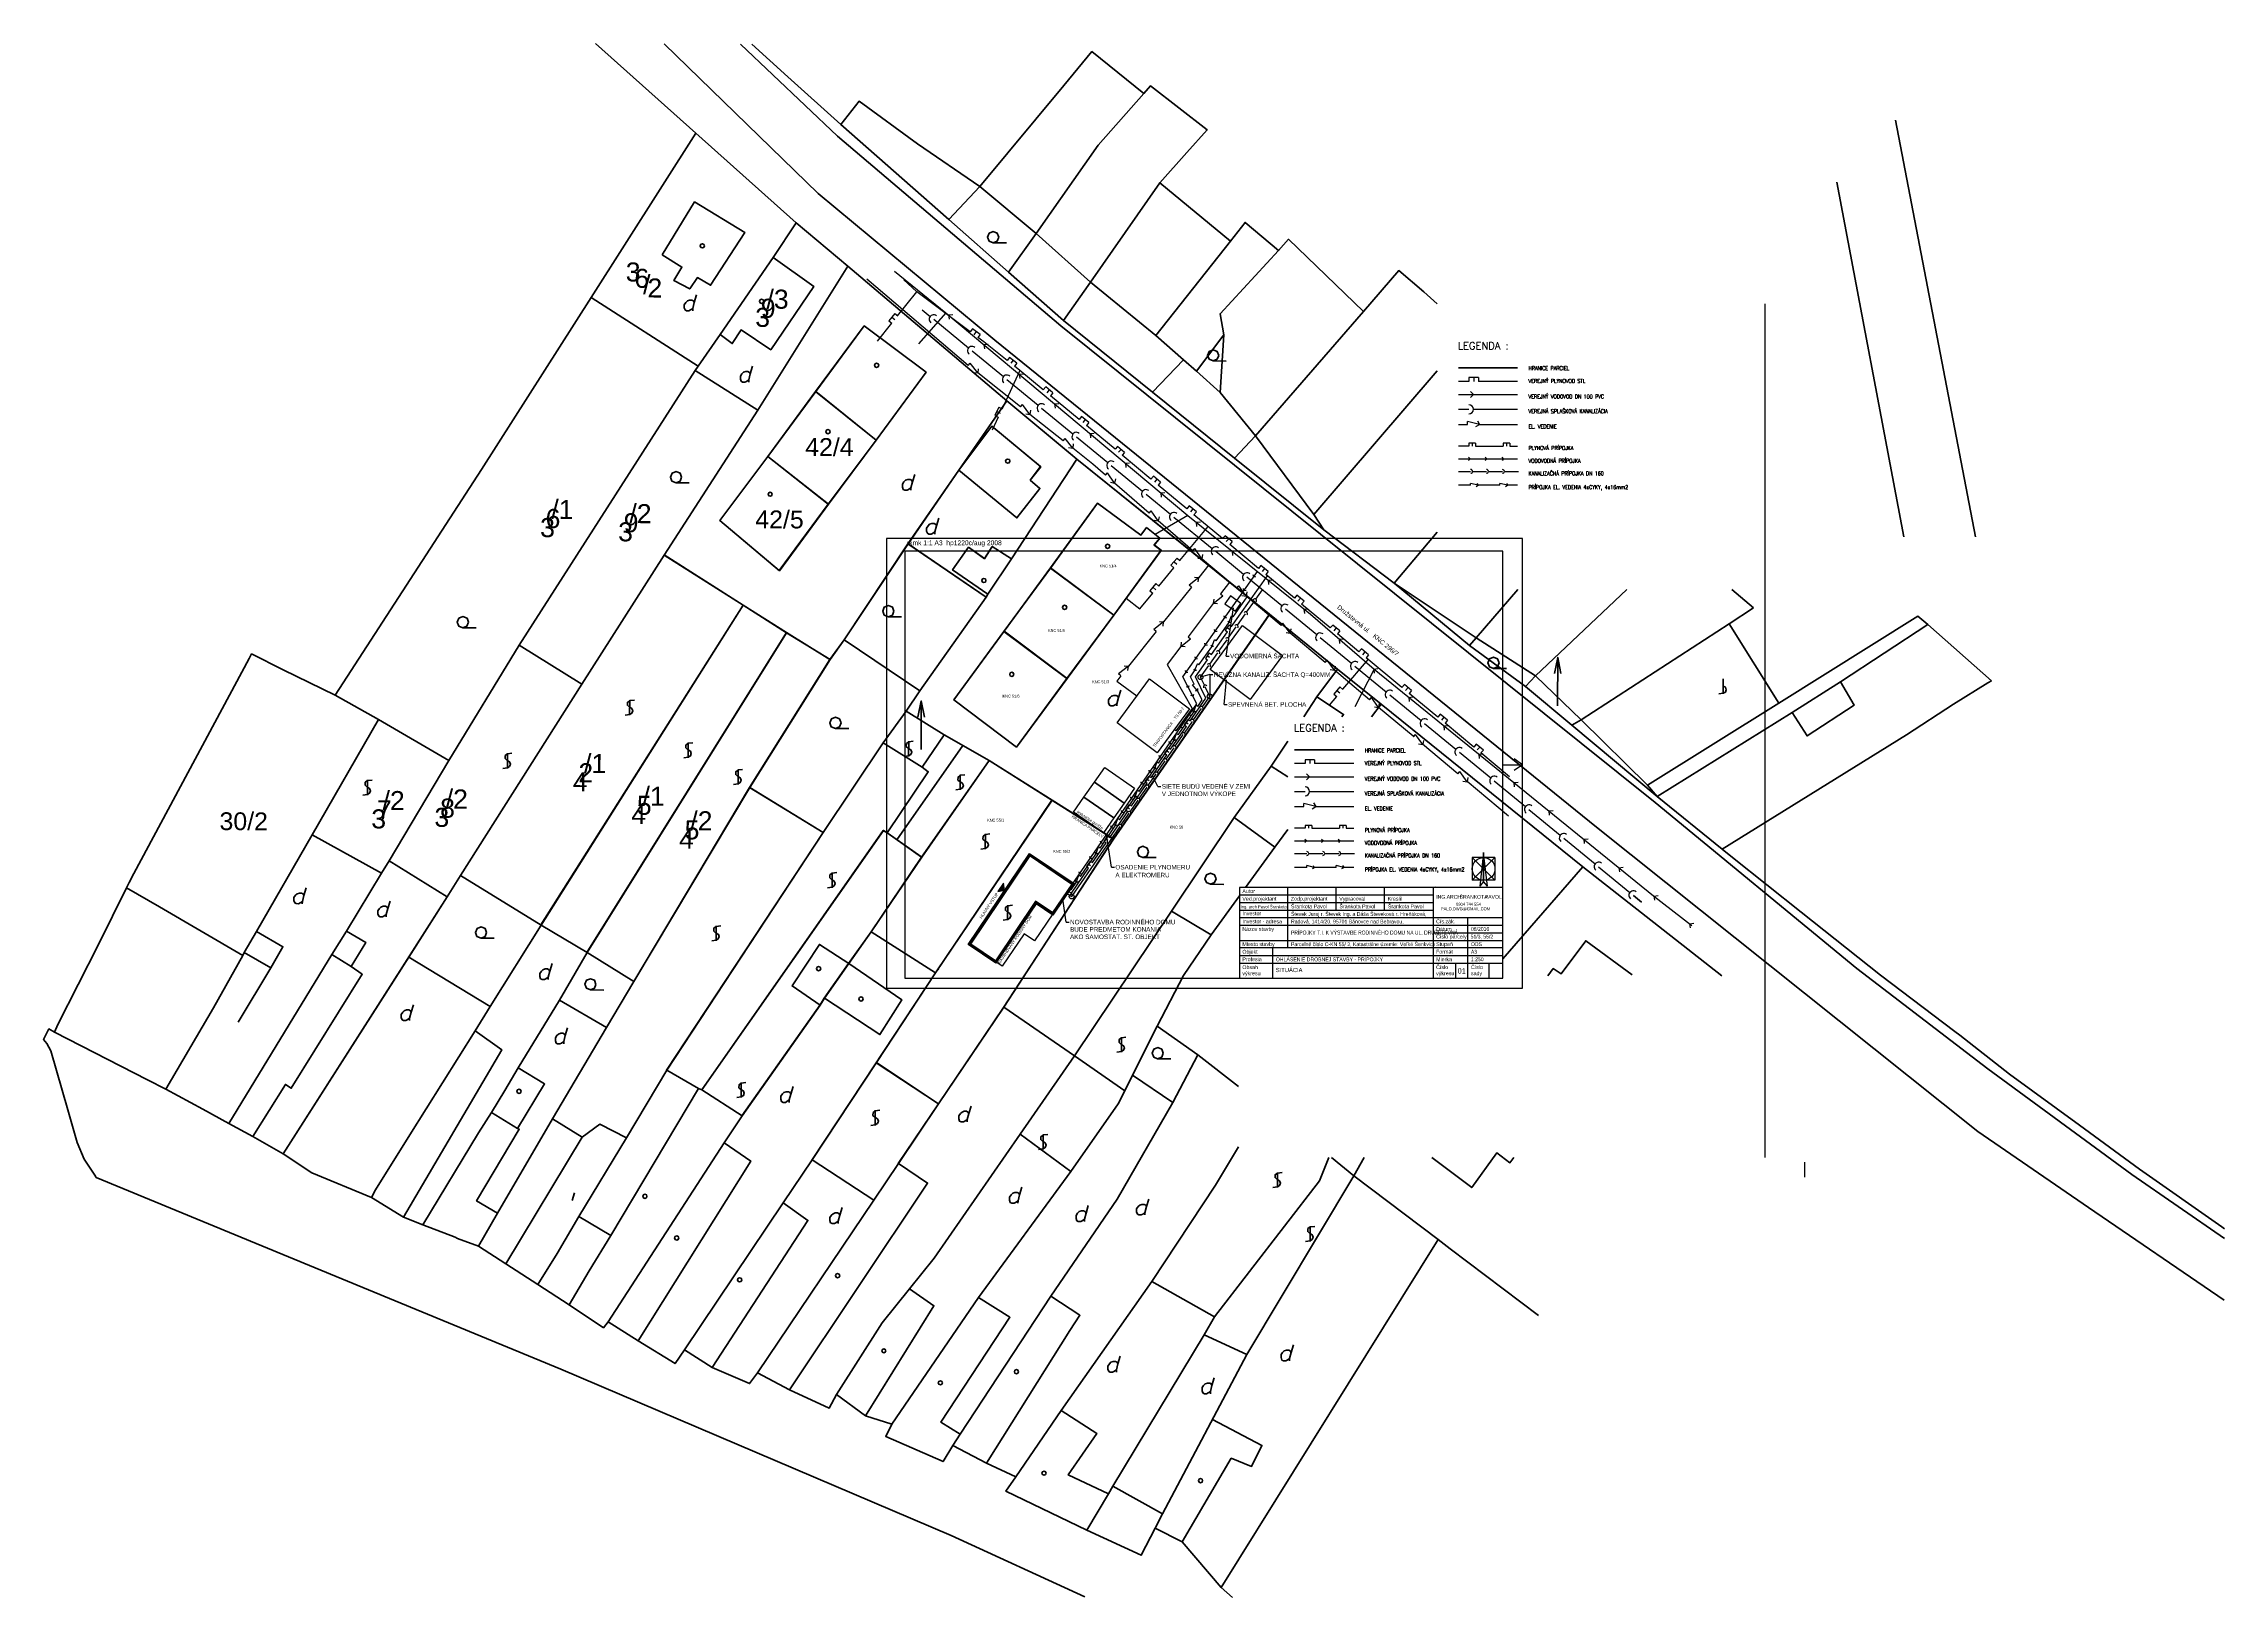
# Model space of a CAD drawing. Header units: millimetres. Extents: x 465413 to 948826, y 2516576 to 3795663.
# Drawn here: x 465413 to 825598, y 3230838 to 3487418 of the extents above; entities that cross this region are included whole.
import ezdxf
from ezdxf.enums import TextEntityAlignment as Align
from ezdxf.lldxf.tags import DXFTag

# ---------------------------------------------------------------- set-up
doc = ezdxf.new("R2010")
doc.units = ezdxf.units.MM
for name, color, linetype in [('KOTY', 96, 'Continuous'), ('LEGENDA', 3, 'Continuous'), ('MUR-POH', 64, 'Continuous'), ('MUR_POH', 64, 'Continuous'), ('MUR_REZ', 3, 'Continuous'), ('PLO_LIN', 6, 'Continuous'), ('POP', 7, 'Continuous'), ('POP_100', 8, 'Continuous'), ('RAM_100', 160, 'Continuous'), ('ROZPISKA100', 7, 'Continuous'), ('SO10-PRIPOJKA-VODOVOD', 5, 'Continuous'), ('SO11-PRIPOJKA-SPLASK-KANAL', 25, 'Continuous'), ('SO12-PRIPOJKA-PLYN', 11, 'Continuous'), ('SO13-PRIPOJKA-ELEKTRO-NN', 20, 'Continuous'), ('TXT_50_MIESTN', 7, 'Continuous')]:
    doc.layers.add(name, color=color, linetype=linetype)
doc.layers.add('P', color=250, linetype='Continuous', lineweight=100)
doc.layers.add('Text', color=250, linetype='Continuous', lineweight=100)
doc.styles.add('ARIAL', font='arial.ttf', dxfattribs={"height": 250})
doc.styles.add('ROMANS', font='arial.ttf', dxfattribs={"width": 0.85})
doc.styles.add('ROMANT', font='romant', dxfattribs={"height": 3})
doc.styles.add('TAB', font='SIMPLEX', dxfattribs={"width": 0.8})
tags = doc.linetypes.add('DASHED', pattern=[0.75, 0.5, -0.25]).pattern_tags.tags
tags[6:7] = [DXFTag(74, 4), DXFTag(75, 0), DXFTag(340, '0'), DXFTag(46, 1.0), DXFTag(50, 0.0), DXFTag(44, 0.0), DXFTag(45, 0.0)]
tags[4:5] = [DXFTag(74, 4), DXFTag(75, 0), DXFTag(340, '0'), DXFTag(46, 1.0), DXFTag(50, 0.0), DXFTag(44, 0.0), DXFTag(45, 0.0)]
doc.linetypes.add('GAS_LINE', pattern='A,12.7,-5.08,["GAS",Standard,S=2.54,R=0,X=-2.54,Y=-1.27],-6.35', length=24.13)

# ---------------------------------------------------------------- blocks, each defined once
blk = doc.blocks.new('Z_RAM_A_3_hp 1220')
at = {"layer": 'POP', "linetype": 'Continuous'}
blk.add_lwpolyline([(-288.5, -408), (-6.5, -408), (-6.5, -13), (-288.5, -13)], close=True, dxfattribs=at)
at = {"layer": 'RAM_100', "linetype": 'Continuous'}
for p, q in [((-147.5, 0), (-151.4, -5.4)), ((-147.5, -13), (-147.5, 0)), ((-147.5, 0), (-143.6, -5.4))]:
    blk.add_line(p, q, dxfattribs=at)
for points in [[(-297, -420), (0, -420), (0, 0), (-297, 0)], [(-288.5, -13), (-288.5, -408), (-6.5, -408), (-6.5, -13)]]:
    blk.add_lwpolyline(points, close=True, dxfattribs=at)
blk.add_text('rkmk 1:1 A3  hp1220c/aug 2008', height=3.2, rotation=90, dxfattribs=at).set_placement((-292.5, -406.6))

msp = doc.modelspace()

# ---------------------------------------------------------------- hatches: boundary and pattern name
at = {"layer": 'MUR-POH'}
msp.add_hatch(color=252, dxfattribs=at).paths.add_polyline_path([(624131.6, 3347648.6), (623936.5, 3348766.9), (623021.6, 3347410.6)])

# ---------------------------------------------------------------- linework, layer by layer
at = {"layer": 'KOTY'}
msp.add_line((756264.4, 3302715.4), (756264.4, 3300215.4), dxfattribs=at)
at = {"layer": 'MUR-POH', "linetype": 'DASHED', "ltscale": 0.01}
for p, q in [((660738.4, 3386291.9), (661939.9, 3394220.8)), ((658044.6, 3383217.4), (658004.9, 3379631.5)), ((660394.8, 3378289.5), (660805.6, 3382378.2)), ((649465, 3364757.5), (648539.9, 3366514.1)), ((641788.4, 3351419.8), (640982.5, 3356773.5)), ((634305.1, 3342357.5), (633726.1, 3346212.5))]:
    msp.add_line(p, q, dxfattribs=at)
at = {"layer": 'MUR-POH', "ltscale": 0.01}
for p, q in [((703253.6, 3353856.8), (702628.6, 3348281.2)), ((703878.6, 3348281.2), (703253.6, 3353856.8)), ((705128.6, 3353010.9), (701378.6, 3349260.9)), ((701378.6, 3353010.9), (705128.6, 3349260.9)), ((701378.6, 3353010.9), (701378.6, 3349260.9)), ((705128.6, 3353010.9), (701378.6, 3353010.9)), ((703253.6, 3353010.9), (703253.6, 3349260.9)), ((703253.6, 3349054.3), (703253.6, 3353010.9)), ((705128.6, 3353010.9), (705128.6, 3349260.9)), ((705128.6, 3349260.9), (701378.6, 3349260.9)), ((703253.6, 3349054.3), (702628.6, 3348281.2)), ((703878.6, 3348281.2), (703253.6, 3349054.3))]:
    msp.add_line(p, q, dxfattribs=at)
at = {"layer": 'MUR-POH', "linetype": 'DASHED', "ltscale": 0.01, "flags": 128}
for points in [[(660738.4, 3386291.9), (661229.9, 3386291.9)], [(658044.6, 3383217.4), (656495.9, 3382807.4)], [(658044.6, 3383217.4), (658536.1, 3383217.4)], [(660394.8, 3378289.5), (660886.3, 3378289.5)], [(649465, 3364757.5), (649956.4, 3364757.5)], [(641788.4, 3351419.8), (642279.9, 3351419.8)], [(634305.1, 3342357.5), (634796.6, 3342357.5)]]:
    msp.add_lwpolyline(points, dxfattribs=at)
at = {"layer": 'MUR-POH', "color": 252, "flags": 128}
msp.add_lwpolyline([(623936.5, 3348766.9), (623021.6, 3347410.6), (624131.6, 3347648.6)], close=True, dxfattribs=at)
at = {"layer": 'MUR-POH', "color": 252}
msp.add_lwpolyline([(632079.8, 3343704.3), (629088.1, 3339268.9), (627362.3, 3340433), (623731.4, 3335049.9), (622666.9, 3335768), (629289.5, 3345586.3)], close=True, dxfattribs=at)
at = {"layer": 'MUR-POH', "ltscale": 0.01}
msp.add_circle((703253.6, 3351135.9), 1875, dxfattribs=at)
at = {"layer": 'MUR_REZ', "flags": 128}
msp.add_lwpolyline([(661441.8, 3396208.9), (660532.5, 3394929), (662251.3, 3393708), (663160.5, 3394987.9)], close=True, dxfattribs=at)
at = {"layer": 'MUR_REZ'}
for points in [[(635644.4, 3348719.2), (632120.5, 3343494.8), (629330.2, 3345376.9), (622707.6, 3335558.5), (618121.2, 3338652), (628267.7, 3353694.8)], [(635539.7, 3348698.8), (632100.1, 3343599.5), (629309.8, 3345481.6), (622687.2, 3335663.2), (618226, 3338672.4), (628288.1, 3353590.1)], [(635434.9, 3348678.5), (632079.8, 3343704.3), (629289.5, 3345586.3), (622666.9, 3335768), (618330.7, 3338692.8), (628308.4, 3353485.4)], [(635330.2, 3348658.1), (632059.4, 3343809), (629269.1, 3345691.1), (622646.5, 3335872.7), (618435.5, 3338713.1), (628328.8, 3353380.6)], [(635225.4, 3348637.8), (632039.1, 3343913.7), (629248.7, 3345795.8), (622626.2, 3335977.5), (618540.2, 3338733.5), (628349.2, 3353275.9)]]:
    msp.add_lwpolyline(points, close=True, dxfattribs=at)
at = {"layer": 'P', "color": 252, "linetype": 'Continuous'}
for p, q in [((784485.7, 3405986.5), (771255, 3474803.7)), ((771255, 3474803.7), (784485.7, 3405986.5)), ((761598.1, 3464522.9), (772667.5, 3405975.9)), ((772667.5, 3405975.9), (761598.1, 3464522.9))]:
    msp.add_line(p, q, dxfattribs=at)
at = {"layer": 'P', "color": 2, "linetype": 'Continuous'}
for p, q in [((624516.1, 3428452.8), (598264.3, 3450682.6)), ((598264.3, 3450682.6), (624516.1, 3428452.8)), ((592911.5, 3429965.8), (600960.5, 3440800)), ((600960.5, 3440800), (592911.5, 3429965.8)), ((600960.5, 3440800), (611166.7, 3433142.7)), ((611166.7, 3433142.7), (600960.5, 3440800)), ((611166.7, 3433142.7), (602930.9, 3421939)), ((602930.9, 3421939), (611166.7, 3433142.7)), ((585011.2, 3419260.6), (592911.5, 3429965.8)), ((592911.5, 3429965.8), (585011.2, 3419260.6)), ((592911.5, 3429965.8), (602930.9, 3421939)), ((602930.9, 3421939), (592911.5, 3429965.8)), ((616594, 3417006.9), (624516.1, 3428452.8)), ((624516.1, 3428452.8), (616594, 3417006.9)), ((624516.1, 3428452.8), (636083.7, 3418789.4)), ((635373.5, 3419382.6), (624516.1, 3428452.8)), ((602930.9, 3421939), (595012.7, 3411363.6)), ((595012.7, 3411363.6), (602930.9, 3421939)), ((616594, 3417006.9), (621997, 3424223.4)), ((621997, 3424223.4), (616594, 3417006.9)), ((621997, 3424223.4), (630096.6, 3417557.1)), ((630096.6, 3417557.1), (621997, 3424223.4)), ((577074.5, 3408685.2), (585011.2, 3419260.6)), ((585011.2, 3419260.6), (577074.5, 3408685.2)), ((585011.2, 3419260.6), (595012.7, 3411363.6)), ((595012.7, 3411363.6), (585011.2, 3419260.6)), ((625268.6, 3402338), (636083.7, 3418789.4)), ((636083.7, 3418789.4), (625268.6, 3402338)), ((667894.2, 3393164.1), (636083.6, 3418789.4)), ((636083.6, 3418789.4), (667894.2, 3393164.1)), ((608168.4, 3404804.1), (616594, 3417006.9)), ((616594, 3417006.9), (608168.4, 3404804.1)), ((626169.4, 3409093.3), (616594, 3417006.9)), ((616594, 3417006.9), (626169.4, 3409093.3)), ((630096.6, 3417557.1), (628382.8, 3415324.1)), ((628382.8, 3415324.1), (630096.6, 3417557.1)), ((628382.8, 3415324.1), (629950.7, 3413946.6)), ((629950.7, 3413946.6), (628382.8, 3415324.1)), ((595012.7, 3411363.6), (586907.6, 3400400)), ((586907.6, 3400400), (595012.7, 3411363.6)), ((629950.7, 3413946.6), (626169.4, 3409093.3)), ((626169.4, 3409093.3), (629950.7, 3413946.6)), ((631706.1, 3400809), (639495.3, 3411533.2)), ((639495.3, 3411533.2), (631706.1, 3400809)), ((639495.3, 3411533.2), (646638.2, 3406241.6)), ((646638.2, 3406241.6), (639495.3, 3411533.2)), ((586907.6, 3400400), (577074.5, 3408685.2)), ((577074.5, 3408685.2), (586907.6, 3400400)), ((646638.2, 3406241.6), (647588.3, 3407496.6)), ((647588.3, 3407496.6), (646638.2, 3406241.6)), ((647588.3, 3407496.6), (649765.5, 3405727.5)), ((649765.5, 3405727.5), (647588.3, 3407496.6)), ((597615.4, 3388981.2), (608168.4, 3404804.1)), ((608168.4, 3404804.1), (597615.4, 3388981.2)), ((621073.3, 3396005), (608168.4, 3404804.1)), ((608168.4, 3404804.1), (621073.3, 3396005)), ((615519.5, 3400511.6), (618147.5, 3404259.1)), ((618147.5, 3404259.1), (615519.5, 3400511.6)), ((618147.5, 3404259.1), (620787.1, 3402358.2)), ((620787.1, 3402358.2), (618147.5, 3404259.1)), ((620787.1, 3402358.2), (622092.5, 3404352.4)), ((622092.5, 3404352.4), (620787.1, 3402358.2)), ((622092.5, 3404352.4), (625268.6, 3402338)), ((625268.6, 3402338), (622092.5, 3404352.4)), ((649765.5, 3405727.5), (648816.1, 3404620.7)), ((648816.1, 3404620.7), (649765.5, 3405727.5)), ((648816.1, 3404620.7), (650015.8, 3403726.4)), ((650015.8, 3403726.4), (648816.1, 3404620.7)), ((580955.8, 3394686.1), (567882, 3402985.9)), ((567882, 3402985.9), (580955.8, 3394686.1)), ((621371.8, 3396503.7), (615519.5, 3400511.6)), ((615519.5, 3400511.6), (621371.8, 3396503.7)), ((621371.8, 3396503.7), (625268.6, 3402338)), ((625268.6, 3402338), (621371.8, 3396503.7)), ((624029.3, 3390362), (631706.1, 3400809)), ((631706.1, 3400809), (624029.3, 3390362)), ((631706.1, 3400809), (642152.6, 3393021)), ((642152.6, 3393021), (631706.1, 3400809)), ((631706.2, 3400808.9), (642152.6, 3393021)), ((642152.6, 3393021), (631706.2, 3400808.9)), ((650015.8, 3403726.4), (642152.6, 3393021)), ((642152.6, 3393021), (650015.8, 3403726.4)), ((547550.4, 3341873.4), (580955.8, 3394686.1)), ((580955.8, 3394686.1), (547550.4, 3341873.4)), ((580955.8, 3394686.1), (588120.6, 3390153.7)), ((588120.6, 3390153.7), (580955.8, 3394686.1)), ((610114.5, 3380554.3), (621073.3, 3396005)), ((621073.3, 3396005), (610114.5, 3380554.3)), ((621073.3, 3396005), (621371.8, 3396503.7)), ((621371.8, 3396503.7), (621073.3, 3396005)), ((642152.6, 3393021), (634438.7, 3382574.2)), ((634438.7, 3382574.2), (642152.6, 3393021)), ((642115.3, 3356057.8), (667894.2, 3393164.1)), ((667894.2, 3393164.1), (642115.3, 3356057.8)), ((642115.4, 3356057.8), (667894.3, 3393164)), ((667894.3, 3393164), (642115.4, 3356057.8)), ((555159.7, 3337339), (588120.6, 3390153.7)), ((588120.6, 3390153.7), (555159.7, 3337339)), ((615737.3, 3379029), (624029.3, 3390362)), ((624029.3, 3390362), (615737.3, 3379029)), ((624029.3, 3390362), (634438.7, 3382574.2)), ((634438.7, 3382574.2), (624029.3, 3390362)), ((624029.3, 3390362), (634438.7, 3382574.2)), ((634438.7, 3382574.2), (624029.3, 3390362)), ((595285.9, 3385732.4), (597615.4, 3388981.2)), ((597615.4, 3388981.2), (595285.9, 3385732.4)), ((597615.4, 3388981.2), (610114.5, 3380554.3)), ((610114.5, 3380554.3), (597615.4, 3388981.2)), ((582005.1, 3364569.9), (595285.9, 3385732.4)), ((595285.9, 3385732.4), (582005.1, 3364569.9)), ((634438.7, 3382574.2), (626072.6, 3371241.5)), ((626072.6, 3371241.5), (634438.7, 3382574.2)), ((610121, 3380550), (607858.5, 3377194.2)), ((607858.6, 3377194.1), (610114.5, 3380554.3)), ((610114.5, 3380554.3), (607858.6, 3377194.1)), ((615737.3, 3379029), (626072.6, 3371241.5)), ((607858.5, 3377194.2), (604065.5, 3371977.8)), ((604075.7, 3371970.4), (607858.6, 3377194.1)), ((607858.6, 3377194.1), (604075.7, 3371970.4)), ((614137.3, 3373295.4), (607858.5, 3377194.2)), ((607858.5, 3377194.2), (614137.3, 3373295.4)), ((607858.5, 3377194.2), (614129.7, 3373283.2)), ((594156.9, 3357144.6), (604075.7, 3371970.4)), ((604075.7, 3371970.4), (594156.9, 3357144.6)), ((610502, 3367941.4), (604075.7, 3371970.4)), ((604075.7, 3371970.4), (610502, 3367941.4)), ((617212.8, 3371525), (606334.2, 3355932.1)), ((610502, 3367941.4), (614137.3, 3373295.4)), ((614137.3, 3373295.4), (610502, 3367941.4)), ((614137.3, 3373295.4), (621562.5, 3369021.1)), ((621562.5, 3369021.1), (614137.3, 3373295.4)), ((610434.9, 3353071.2), (621562.5, 3369021.1)), ((621562.5, 3369021.1), (610434.9, 3353071.2)), ((611498.6, 3367177.6), (610502, 3367941.4)), ((610502, 3367941.4), (611498.6, 3367177.6)), ((631959, 3362474.1), (621562.5, 3369021.1)), ((562878.8, 3332544.8), (582005.1, 3364569.9)), ((582005.1, 3364569.9), (562878.8, 3332544.8)), ((594156.9, 3357144.6), (582005.1, 3364569.9)), ((582005.1, 3364569.9), (594156.9, 3357144.6)), ((604712.2, 3357097), (611498.6, 3367177.6)), ((611498.6, 3367177.6), (604712.2, 3357097)), ((612719, 3333949.6), (631959, 3362474.1)), ((631959, 3362474.1), (612719, 3333949.6)), ((568312.8, 3317909), (594156.9, 3357144.6)), ((594156.9, 3357144.6), (568312.8, 3317909)), ((574112.9, 3314642.1), (604084.3, 3357470.3)), ((604084.3, 3357470.3), (574112.9, 3314642.1)), ((574113, 3314642.1), (604084.4, 3357470.2)), ((604084.4, 3357470.2), (574113, 3314642.1)), ((604084.3, 3357470.3), (604712.2, 3357097)), ((604712.2, 3357097), (604084.3, 3357470.3)), ((610434.9, 3353071.2), (604712.2, 3357097)), ((604712.2, 3357097), (610434.9, 3353071.2)), ((602082.8, 3340738.4), (610434.9, 3353071.2)), ((610434.9, 3353071.2), (602082.8, 3340738.4)), ((598355.5, 3335514.4), (602082.8, 3340738.4)), ((602082.8, 3340738.4), (598355.5, 3335514.4)), ((602082.8, 3340738.4), (612719, 3333949.6)), ((612719, 3333949.6), (602082.8, 3340738.4)), ((594348.1, 3329791.7), (598355.5, 3335514.4)), ((598355.5, 3335514.4), (594348.1, 3329791.7)), ((602911.2, 3319123.3), (612719, 3333949.6)), ((612719, 3333949.6), (602911.2, 3319123.3)), ((580760.3, 3310352.8), (593657.9, 3328665.2)), ((593657.9, 3328665.2), (580760.3, 3310352.8)), ((593657.9, 3328665.2), (594348.1, 3329791.7)), ((594348.1, 3329791.7), (593657.9, 3328665.2)), ((623934.2, 3328269.3), (613195.5, 3312336.1)), ((613195.5, 3312336.1), (623934.2, 3328269.3)), ((592283, 3303060), (602911.2, 3319123.3)), ((602911.2, 3319123.3), (592283, 3303060)), ((613195.5, 3312336.1), (602911.2, 3319123.3)), ((602911.2, 3319123.3), (613195.5, 3312336.1)), ((613195.5, 3312336.1), (606576.9, 3302495.5)), ((606576.9, 3302495.5), (613195.5, 3312336.1))]:
    msp.add_line(p, q, dxfattribs=at)
at = {"layer": 'P', "color": 252, "linetype": 'Continuous'}
for points in [[(742574.3, 3333465.4), (719611.2, 3351498.2), (686314.7, 3378361.1), (679098.8, 3384141.7), (667894.9, 3393177.1), (636082.2, 3418805.6), (624508.6, 3428456.7), (598265.3, 3450675), (589715, 3457819.8), (573119, 3472628.3), (556578.7, 3487417.9)], [(582373.4, 3487311.6), (588325.5, 3481945.6), (597096, 3474036.9), (614898.1, 3458348.7), (624782.2, 3449691), (633868.7, 3441669.3), (648560.1, 3429865.1), (662119.9, 3418940.3), (676867.2, 3407135.8), (688462.9, 3398340.7), (700908.7, 3388053.3), (710167.7, 3381277.8), (717827.7, 3374862.6), (731905.1, 3363079.5), (742663.9, 3354418.2), (744351.8, 3353034), (755723.2, 3343997.9), (768819.8, 3333577.5), (781083.5, 3324277.2), (781881.2, 3323659.7), (790099.6, 3317242.2), (801678.3, 3308838), (811568, 3301538.9), (825152.2, 3292009.8), (825597.5, 3291691.5)], [(639608.6, 3470623.4), (629368.1, 3456037.2), (620038.8, 3463817.9), (633898.4, 3480492.2), (638555.7, 3486093.6), (647144.2, 3479190.7), (639608.6, 3470623.4)], [(629368.1, 3456037.2), (639608.6, 3470623.4), (647144.2, 3479190.7), (648210.2, 3480433.3), (657597.5, 3473154.8), (654213.5, 3469427.9), (649763.5, 3464439.8), (638324.3, 3448016), (629368.1, 3456037.2)], [(624782.2, 3449691), (614898.1, 3458348.7), (597096, 3474036.9), (600108.3, 3477895.7), (609757.2, 3470858.1), (620038.8, 3463817.9), (629368.1, 3456037.2), (638324.3, 3448016), (649101.2, 3439224.3), (653700.2, 3435204), (655814.2, 3433334.1), (659745.3, 3429819), (665578.3, 3422666.9), (675202.5, 3409636.6), (676867.2, 3407135.8), (662119.9, 3418940.3), (648560.1, 3429865.1), (633868.7, 3441669.3), (624782.2, 3449691)], [(573119, 3472628.3), (589715, 3457819.8), (585894.7, 3452103.2), (577169.5, 3439390.5), (573518.7, 3434157.2), (555828.9, 3445471.3), (573119, 3472628.3)], [(638324.3, 3448016), (649763.5, 3464439.8), (661467.4, 3454788.2), (649101.2, 3439224.3), (638324.3, 3448016)], [(583352.7, 3426876.9), (573013.2, 3433414.8), (573518.7, 3434157.2), (577169.5, 3439390.5), (585894.7, 3452103.2), (589715, 3457819.8), (598265.3, 3450675), (583352.7, 3426876.9)], [(649101.2, 3439224.3), (661467.4, 3454788.2), (663843.8, 3457905.1), (669389.4, 3453248), (659724.4, 3442809.7), (660342.7, 3439308.3), (655814.2, 3433334.1), (653700.2, 3435204), (649101.2, 3439224.3)], [(574568.4, 3454029.7), (574457.8, 3454272.1), (574216.2, 3454366.1), (573973.9, 3454274.1), (573861.2, 3454032.6), (573971.8, 3453771.6), (574213.4, 3453677.5), (574455.7, 3453769.6), (574568.4, 3454029.7)], [(623168.1, 3455429.9), (622910.3, 3456101), (622260.1, 3456382.8), (621588.9, 3456106.4), (621325.6, 3455437.5), (621583.5, 3454785.1), (622252.4, 3454521.7), (622904.9, 3454779.6), (623168.1, 3455429.9)], [(622252.4, 3454521.7), (624429.9, 3454512.8)], [(659745.3, 3429819), (660342.7, 3439308.3), (659724.4, 3442809.7), (669389.4, 3453248), (671016.3, 3455121), (683399.4, 3443196), (665578.3, 3422666.9), (659745.3, 3429819)], [(588133.2, 3390137.3), (580968, 3394670.7), (567899.9, 3402969.3), (583352.7, 3426876.9), (598265.3, 3450675), (624508.6, 3428456.7), (616588.9, 3417006.3), (608182.1, 3404794.7), (597620.2, 3388981.5), (595299, 3385734.1), (588133.2, 3390137.3)], [(665578.3, 3422666.9), (683399.4, 3443196), (689233.9, 3449927.9), (693351.1, 3446412), (695601.5, 3444465.4)], [(537714.8, 3417070.8), (555828.9, 3445471.3), (573518.7, 3434157.2), (573013.2, 3433414.8), (543978.9, 3388067.3), (532342.8, 3369020.1), (520701.5, 3375805.4), (513590, 3379836.1), (537714.8, 3417070.8)], [(572625.9, 3443299), (572627.4, 3443671.2), (572873.5, 3444675.2), (572744.2, 3444917.7), (572484.2, 3445049), (572112, 3445050.6), (571739.2, 3444921.8), (571477.7, 3444681), (571234.2, 3444309.7), (571232.1, 3443807.2), (571360.9, 3443434.5), (571602.3, 3443303.2), (571993.1, 3443301.6), (572235.6, 3443430.9), (572627.4, 3443671.2)], [(572873.5, 3444675.2), (573250.8, 3445920.6)], [(584338.8, 3444869.9), (584246.7, 3445112.2), (584005.2, 3445206.3), (583744.2, 3445114.3), (583631.6, 3444872.8), (583742.2, 3444611.8), (584002.3, 3444517.7), (584244.7, 3444609.7), (584338.8, 3444869.9)], [(595032.3, 3411344.2), (602929.9, 3421920.1), (611165.1, 3433145.9), (600960.5, 3440800), (592931.6, 3429964.1), (585014.9, 3419258.1), (577098.8, 3408682.3), (586928.5, 3400378.4), (595032.3, 3411344.2)], [(592931.6, 3429964.1), (600960.5, 3440800), (611165.1, 3433145.9), (602929.9, 3421920.1), (592931.6, 3429964.1)], [(660342.7, 3439308.3), (659745.3, 3429819), (655814.2, 3433334.1), (660342.7, 3439308.3)], [(659491.3, 3435924.5), (659233.5, 3436595.6), (658564.6, 3436877.5), (657912.1, 3436601.1), (657630.2, 3435932.2), (657906.7, 3435298.3), (658557, 3435016.4), (659228.1, 3435292.8), (659491.3, 3435924.5)], [(573013.2, 3433414.8), (583352.7, 3426876.9), (567899.9, 3402969.3), (554318.9, 3381659.6), (543978.9, 3388067.3), (573013.2, 3433414.8)], [(581864.3, 3431517.2), (581865.8, 3431889.5), (582130.5, 3432893.4), (582001.3, 3433135.8), (581741.2, 3433267.2), (581369, 3433268.7), (580996.3, 3433140), (580734.7, 3432899.1), (580491.2, 3432527.9), (580489.2, 3432025.4), (580617.9, 3431652.7), (580859.3, 3431521.4), (581231.5, 3431519.8), (581492.6, 3431649), (581865.8, 3431889.5)], [(582130.5, 3432893.4), (582507.9, 3434138.8)], [(603334.5, 3434294.9), (603242.4, 3434537.2), (602982.3, 3434631.3), (602739.9, 3434539.3), (602645.9, 3434297.7), (602737.9, 3434055.4), (602979.4, 3433942.7), (603240.4, 3434053.3), (603334.5, 3434294.9)], [(658557, 3435016.4), (660753.1, 3435007.4)], [(695601.5, 3433408.5), (675202.5, 3409636.6), (665578.3, 3422666.9)], [(675202.5, 3409636.6), (695601.5, 3433408.5)], [(699079.4, 3433878.9), (708844.8, 3433878.9)], [(602929.9, 3421920.1), (595032.3, 3411344.2), (585014.9, 3419258.1), (592931.6, 3429964.1), (602929.9, 3421920.1)], [(608182.1, 3404794.7), (616588.9, 3417006.3), (624508.6, 3428456.7), (636082.2, 3418805.6), (625275.8, 3402360.6), (622101.5, 3404365.1), (620790.6, 3402379.1), (618174.1, 3404251), (615534.5, 3400521.1), (621380.5, 3396495.5), (621080.7, 3396012.9), (608182.1, 3404794.7)], [(595305.2, 3423347.3), (595194.5, 3423589.7), (594952.9, 3423683.8), (594692, 3423591.8), (594597.9, 3423350.3), (594689.9, 3423089.3), (594950.1, 3422995.2), (595192.4, 3423087.3), (595305.2, 3423347.3)], [(616588.9, 3417006.3), (626178.3, 3409094.2), (629957.8, 3413954.7), (628381.5, 3415338.5), (630084.4, 3417583.4), (621997.3, 3424223.7), (616588.9, 3417006.3)], [(621997.3, 3424223.7), (630084.4, 3417583.4), (628381.5, 3415338.5), (629957.8, 3413954.7), (626178.3, 3409094.2), (616588.9, 3417006.3), (621997.3, 3424223.7)], [(595032.3, 3411344.2), (586928.5, 3400378.4), (577098.8, 3408682.3), (585014.9, 3419258.1), (595032.3, 3411344.2)], [(642132.9, 3356079.5), (631979, 3362486.4), (621583.6, 3369024.5), (614156.8, 3373298.5), (607863.6, 3377195.6), (610129.4, 3380554.9), (621080.7, 3396012.9), (621380.5, 3396495.5), (625275.8, 3402360.6), (636082.2, 3418805.6), (667894.9, 3393177.1), (642132.9, 3356079.5)], [(625007.2, 3418479.1), (624915.2, 3418721.4), (624655, 3418815.5), (624412.7, 3418723.5), (624300, 3418482), (624410.6, 3418221), (624652.1, 3418126.9), (624913.1, 3418218.9), (625007.2, 3418479.1)], [(570781.8, 3415817.8), (570542.6, 3416488.8), (569873.7, 3416752.1), (569202.6, 3416494.3), (568939.3, 3415825.4), (569197.1, 3415173), (569866, 3414891), (570537.1, 3415167.4), (570781.8, 3415817.8)], [(569866, 3414891), (572043.5, 3414882.1)], [(608646.7, 3413670.4), (608648.3, 3414042.6), (608894.4, 3415046.6), (608765.2, 3415307.7), (608523.7, 3415420.3), (608151.5, 3415421.9), (607778.8, 3415311.7), (607517.2, 3415052.2), (607273.7, 3414681), (607271.6, 3414178.5), (607381.7, 3413805.8), (607641.8, 3413674.5), (608014, 3413673), (608275.1, 3413802.2), (608648.3, 3414042.6)], [(608894.4, 3415046.6), (609290.3, 3416291.9)], [(585770.9, 3413020.2), (585660.2, 3413262.6), (585418.6, 3413356.6), (585176.3, 3413264.6), (585063.7, 3413023.1), (585174.2, 3412762.1), (585415.8, 3412668), (585658.1, 3412760.1), (585770.9, 3413020.2)], [(634444, 3382576.3), (642173.6, 3393041.2), (650015.8, 3403747.6), (648828.3, 3404627.2), (649763.5, 3405758.6), (647593.2, 3407498.4), (646639, 3406274), (639495.3, 3411533.2), (631708.9, 3400826.6), (624035.3, 3390380.1), (615762.4, 3379042.8), (626096.8, 3371257.9), (634444, 3382576.3)], [(631708.9, 3400826.6), (639495.3, 3411533.2), (646639, 3406274), (647593.2, 3407498.4), (649763.5, 3405758.6), (648828.3, 3404627.2), (650015.8, 3403747.6), (642173.6, 3393041.2), (631708.9, 3400826.6)], [(612618.2, 3406414.2), (612619.8, 3406786.4), (612884.5, 3407790.4), (612755.2, 3408032.8), (612495.2, 3408164.2), (612123, 3408165.7), (611750.2, 3408037), (611488.7, 3407796.1), (611245.2, 3407424.9), (611243.1, 3406922.4), (611371.9, 3406549.6), (611613.3, 3406418.4), (612004.1, 3406416.8), (612246.6, 3406546), (612619.8, 3406786.4)], [(612884.5, 3407790.4), (613261.8, 3409035.7)], [(695601.5, 3406722.2), (688462.9, 3398340.7), (676867.2, 3407135.8), (675202.5, 3409636.6)], [(621080.7, 3396012.9), (610129.4, 3380554.9), (597620.2, 3388981.5), (608182.1, 3404794.7), (621080.7, 3396012.9)], [(615534.5, 3400521.1), (618174.1, 3404251), (620790.6, 3402379.1), (622101.5, 3404365.1), (625275.8, 3402360.6), (621380.5, 3396495.5), (615534.5, 3400521.1)], [(641494.6, 3404415.5), (641384, 3404657.9), (641142.4, 3404751.9), (640900.1, 3404659.9), (640787.4, 3404418.4), (640898.1, 3404176), (641139.6, 3404063.3), (641382, 3404174), (641494.6, 3404415.5)], [(708875.5, 3397255.8), (702030.5, 3389295.6), (688462.9, 3398340.7), (695601.5, 3406722.2)], [(580968, 3394670.7), (547603.7, 3341859.3), (534274.5, 3350028.7), (554318.9, 3381659.6), (567899.9, 3402969.3), (580968, 3394670.7)], [(642173.6, 3393041.2), (634444, 3382576.3), (624035.3, 3390380.1), (631708.9, 3400826.6), (642173.6, 3393041.2)], [(621054.8, 3398767.5), (620962.8, 3399009.8), (620702.6, 3399103.9), (620460.3, 3399011.9), (620347.6, 3398770.4), (620458.2, 3398509.4), (620699.8, 3398415.3), (620960.7, 3398507.3), (621054.8, 3398767.5)], [(719338.9, 3375749.7), (730293.6, 3364947.3), (731905.1, 3363079.5), (717827.7, 3374862.6), (710167.7, 3381277.8), (700908.7, 3388053.3), (688462.9, 3398340.7), (702030.5, 3389295.6), (711812.7, 3383020.5), (719338.9, 3375749.7)], [(726903.6, 3397255.8), (711812.7, 3383020.5), (702030.5, 3389295.6), (708875.5, 3397255.8)], [(747815.8, 3394225), (743822.2, 3391617.3), (719338.9, 3375749.7), (711812.7, 3383020.5), (726903.6, 3397255.8)], [(744252.8, 3397255.8), (747815.8, 3394225)], [(588133.2, 3390137.3), (555197, 3337324.1), (547603.7, 3341859.3), (580968, 3394670.7), (588133.2, 3390137.3)], [(605865.8, 3393693.4), (605608, 3394364.4), (604939.1, 3394627.7), (604268, 3394370), (604004.7, 3393701), (604262.6, 3393048.6), (604931.4, 3392766.7), (605602.5, 3393043.1), (605865.8, 3393693.4)], [(670898.4, 3372237.6), (668163.7, 3368088.1), (662061.5, 3359607.9), (651705.8, 3344166.1), (635676.1, 3320260.9), (623984.1, 3328293.3), (642132.9, 3356079.5), (667894.9, 3393177.1), (679098.8, 3384141.7), (675711.2, 3379540.1)], [(634399.4, 3394320.2), (634307.3, 3394562.5), (634047.2, 3394675.3), (633804.8, 3394564.6), (633692.2, 3394323.1), (633802.8, 3394080.7), (634044.4, 3393986.7), (634305.3, 3394078.6), (634399.4, 3394320.2)], [(535600.9, 3391861.3), (535343.1, 3392532.4), (534674.1, 3392795.7), (534003.1, 3392537.9), (533739.8, 3391869), (533997.6, 3391216.5), (534666.5, 3390934.6), (535337.6, 3391211), (535600.9, 3391861.3)], [(534666.5, 3390934.6), (536862.6, 3390925.5)], [(562919.6, 3332546.4), (555197, 3337324.1), (588133.2, 3390137.3), (595299, 3385734.1), (582035, 3364553.4), (562919.6, 3332546.4)], [(604931.4, 3392766.7), (607127.5, 3392757.6)], [(634444, 3382576.3), (626096.8, 3371257.9), (615762.4, 3379042.8), (624035.3, 3390380.1), (634444, 3382576.3)], [(719338.9, 3375749.7), (743822.2, 3391617.3), (752012.9, 3378481.2), (730293.6, 3364947.3), (719338.9, 3375749.7)], [(754184.1, 3376964.7), (731905.1, 3363079.5), (730293.6, 3364947.3), (752012.9, 3378481.2), (774982.6, 3392866.1), (776596, 3391482.2), (762189.3, 3382049.8), (754184.1, 3376964.7)], [(787129, 3382207.6), (786550.5, 3381837.8), (780859.8, 3378362.3), (773096.5, 3373276.2), (742663.9, 3354418.2), (731905.1, 3363079.5), (754184.1, 3376964.7), (756662, 3373083.4), (764425.3, 3378169.5), (762189.3, 3382049.8), (776596, 3391482.2), (787129, 3382207.6)], [(479552.8, 3348877), (480322, 3350362.8), (499377.4, 3385887.5), (499752.7, 3386630.4), (504990.1, 3383984.6), (513590, 3379836.1), (520701.5, 3375805.4), (509754.1, 3356755.4), (500550.2, 3340806.3), (498563, 3337315.6), (498300.4, 3336814.1), (484542.6, 3344855.1), (479121.1, 3348004.1), (479552.8, 3348877)], [(543978.9, 3388067.3), (554318.9, 3381659.6), (534274.5, 3350028.7), (532064, 3346538.9), (522485, 3352440.9), (532342.8, 3369020.1), (543978.9, 3388067.3)], [(594176.2, 3357151.9), (582035, 3364553.4), (595299, 3385734.1), (597620.2, 3388981.5), (610129.4, 3380554.9), (607863.6, 3377195.6), (604101.2, 3371962.7), (594176.2, 3357151.9)], [(705791.5, 3385167), (705552.3, 3385819.4), (704883.4, 3386101.3), (704212.3, 3385824.9), (703949, 3385174.6), (704206.9, 3384522.2), (704875.7, 3384240.2), (705546.9, 3384516.6), (705791.5, 3385167)], [(714940.9, 3383379.9), (715491.6, 3386057.6)], [(715458.6, 3378036.3), (715491.6, 3386057.6), (716020.3, 3383375.4)], [(625680.9, 3383245.2), (625570.2, 3383487.6), (625328.7, 3383600.3), (625067.7, 3383489.7), (624973.7, 3383248.2), (625065.7, 3383005.8), (625325.9, 3382911.7), (625568.2, 3383003.8), (625680.9, 3383245.2)], [(673533.4, 3376235.7), (675711.2, 3379540.1), (679098.8, 3384141.7), (686314.7, 3378361.1), (684734.6, 3376235.7)], [(704875.7, 3384240.2), (707053.2, 3384231.3)], [(742825.3, 3380026.6), (742835.6, 3382520.4)], [(562236, 3378909.8), (561844, 3378632.2), (561842, 3378148.3), (562175.7, 3377830.6)], [(562207.5, 3376509), (562217.7, 3379002.9)], [(562980.8, 3378999.7), (562217.4, 3378928.5)], [(609813.7, 3376201.2), (610364.5, 3378878.9)], [(610331.3, 3370839), (610364.5, 3378878.9), (610893.1, 3376196.7)], [(642679.2, 3378037.7), (642680.7, 3378409.9), (642926.8, 3379413.9), (642797.6, 3379675), (642556.1, 3379787.6), (642183.9, 3379789.2), (641811.2, 3379679), (641549.6, 3379419.5), (641287.5, 3379048.4), (641285.5, 3378545.9), (641432.8, 3378173.1), (641674.2, 3378041.8), (642046.4, 3378040.3), (642307.5, 3378169.5), (642680.7, 3378409.9)], [(642926.8, 3379413.9), (643322.8, 3380659.2)], [(675711.2, 3379540.1), (673533.4, 3376235.7)], [(742080.8, 3380029.6), (742825.7, 3380138.2)], [(742825.7, 3380138.2), (743198.8, 3380341.4), (743330.7, 3380731.7), (743202, 3381123.1), (742830.6, 3381329.3)], [(532342.8, 3369020.1), (522485, 3352440.9), (521211.2, 3350454.8), (509754.1, 3356755.4), (520701.5, 3375805.4), (532342.8, 3369020.1)], [(561481.6, 3376512), (562207.9, 3376620.7)], [(562207.9, 3376620.7), (562581.1, 3376842.5), (562731.6, 3377232.7), (562584.2, 3377605.5), (562231.5, 3377830.3)], [(597116.8, 3375229.9), (596859.1, 3375900.9), (596190.2, 3376182.9), (595519.1, 3375906.5), (595255.8, 3375237.5), (595513.6, 3374585.1), (596182.5, 3374321.8), (596853.6, 3374579.6), (597116.8, 3375229.9)], [(604101.2, 3371962.7), (607863.6, 3377195.6), (614156.8, 3373298.5), (610524.1, 3367934.8), (604101.2, 3371962.7)], [(684734.6, 3376235.7), (686314.7, 3378361.1), (719611.2, 3351498.2), (706403.8, 3336272.6)], [(604116, 3357483.1), (574142.8, 3314633.4), (573585.5, 3314896.2), (568349.6, 3317914.2), (594176.2, 3357151.9), (604101.2, 3371962.7), (610524.1, 3367934.8), (611526, 3367186.3), (604747.2, 3357108.3), (604116, 3357483.1)], [(571884.8, 3371872.2), (571511.4, 3371594.5), (571490.8, 3371110.7), (571824.5, 3370793)], [(571856.4, 3369490.1), (571866.6, 3371965.3)], [(572629.6, 3371962.2), (571866.3, 3371890.9)], [(596182.5, 3374321.8), (598378.6, 3374312.7)], [(610462.9, 3353083.3), (604747.2, 3357108.3), (611526, 3367186.3), (610524.1, 3367934.8), (614156.8, 3373298.5), (621583.6, 3369024.5), (610462.9, 3353083.3)], [(608289.3, 3372094.4), (607915.9, 3371816.7), (607895.4, 3371351.5), (608247.6, 3371015.1)], [(608279.4, 3369712.2), (608289.7, 3372206)], [(609034.2, 3372203), (608289.3, 3372113)], [(662061.5, 3359607.9), (668163.7, 3368088.1), (670898.4, 3372237.6)], [(541270.9, 3367736.4), (542015.8, 3367845)], [(542025.2, 3370115.5), (541651.8, 3369837.9), (541649.9, 3369372.6), (541983.5, 3369036.2)], [(542015.3, 3367733.3), (542025.6, 3370227.2)], [(542015.8, 3367845), (542370.2, 3368048.2), (542520.7, 3368438.5), (542373.5, 3368829.9), (542020.7, 3369036.1)], [(542770.1, 3370224.1), (542025.2, 3370134.1)], [(571130.5, 3369493), (571856.8, 3369601.7)], [(571856.8, 3369601.7), (572229.9, 3369804.9), (572380.4, 3370195.1), (572233, 3370568), (571880.4, 3370792.7)], [(612747.7, 3333960.2), (602111.5, 3340759.9), (610462.9, 3353083.3), (621583.6, 3369024.5), (631979, 3362486.4), (612747.7, 3333960.2)], [(607535, 3369715.2), (608279.9, 3369823.8)], [(608279.9, 3369823.8), (608634.4, 3370027.1), (608784.9, 3370417.3), (608637.6, 3370808.7), (608284.8, 3371014.9)], [(672034.5, 3370772.5), (681800, 3370772.5)], [(518910.5, 3365706.9), (518518.6, 3365447.9), (518516.6, 3364964), (518850.3, 3364646.3)], [(518882, 3363324.7), (518892.3, 3365818.6)], [(518882.5, 3363436.4), (519255.5, 3363639.6), (519387.4, 3364029.9), (519258.8, 3364421.3), (518906.1, 3364646)], [(519655.4, 3365815.5), (518891.9, 3365725.6)], [(558384.4, 3324953.1), (562919.6, 3332546.4), (582035, 3364553.4), (594176.2, 3357151.9), (568349.6, 3317914.2), (561696.4, 3306700.4), (557257.7, 3308970.7), (554382.9, 3306860.9), (549463.3, 3309877.5), (558384.4, 3324953.1)], [(579357.2, 3365085.5), (580102, 3365194.1)], [(580111.4, 3367464.6), (579738, 3367187), (579717.5, 3366721.8), (580051.1, 3366385.4)], [(580101.6, 3365082.4), (580111.9, 3367576.3)], [(580102, 3365194.1), (580456.5, 3365397.4), (580607, 3365787.6), (580459.7, 3366179), (580107, 3366385.2)], [(580856.3, 3367573.2), (580111.5, 3367483.2)], [(616073.4, 3364189.7), (616799.6, 3364279.8)], [(616827.7, 3366568.9), (616454.3, 3366291.2), (616433.7, 3365807.4), (616767.4, 3365489.6)], [(616799.2, 3364186.7), (616809.4, 3366662)], [(616799.6, 3364279.8), (617172.8, 3364501.6), (617323.2, 3364891.8), (617175.9, 3365264.6), (616823.2, 3365489.4)], [(617572.5, 3366658.8), (616809.1, 3366587.5)], [(518156.2, 3363327.7), (518882.5, 3363436.4)], [(642132.9, 3356079.5), (623984.1, 3328293.3), (613235.6, 3312350.6), (602953, 3319148.8), (612747.7, 3333960.2), (631979, 3362486.4), (642132.9, 3356079.5)], [(602111.5, 3340759.9), (598386.3, 3335526.9), (594379.8, 3329792.5), (593686.6, 3328660.1), (580806.6, 3310362.5), (574142.8, 3314633.4), (604116, 3357483.1), (604747.2, 3357108.3), (610462.9, 3353083.3), (602111.5, 3340759.9)], [(662903.8, 3346686.9), (658240.9, 3340268), (651705.8, 3344166.1), (662061.5, 3359607.9)], [(662061.5, 3359607.9), (668741.4, 3354722.9), (663919.5, 3348085.1)], [(670898.4, 3357624.4), (668741.4, 3354722.9), (662061.5, 3359607.9)], [(663919.5, 3348085.1), (668741.4, 3354722.9), (670898.4, 3357624.4)], [(521211.2, 3350454.8), (515420.8, 3340856.7), (513041.3, 3336995.3), (496008.6, 3309092.9), (491700.7, 3311474.2), (485609.7, 3314756.3), (493463.3, 3328217.1), (498300.4, 3336814.1), (498563, 3337315.6), (500550.2, 3340806.3), (509754.1, 3356755.4), (521211.2, 3350454.8)], [(620202.1, 3354420.4), (620946.9, 3354529)], [(620956.4, 3356818.2), (620582.9, 3356521.9), (620562.4, 3356056.7), (620914.7, 3355738.9)], [(620946.5, 3354417.4), (620956.8, 3356911.2)], [(620946.9, 3354529), (621320, 3354732.2), (621451.9, 3355122.5), (621323.2, 3355513.9), (620951.9, 3355738.7)], [(621701.2, 3356908.2), (620956.5, 3356836.8)], [(647912.2, 3353934), (647654.3, 3354586.4), (646985.4, 3354868.4), (646332.9, 3354591.9), (646069.7, 3353941.6), (646327.5, 3353270.5), (646977.8, 3353007.3), (647648.8, 3353265.1), (647912.2, 3353934)], [(532064, 3346538.9), (504977.2, 3304068.1), (499982.6, 3306954.8), (496008.6, 3309092.9), (513041.3, 3336995.3), (515420.8, 3340856.7), (521211.2, 3350454.8), (522485, 3352440.9), (532064, 3346538.9)], [(539173.2, 3328400.9), (525713.7, 3336570.9), (532064, 3346538.9), (534274.5, 3350028.7), (547603.7, 3341859.3), (539173.2, 3328400.9)], [(595655.9, 3350408.5), (595282.6, 3350130.9), (595262, 3349665.7), (595595.6, 3349329.3)], [(595627.5, 3348026.4), (595637.8, 3350520.3)], [(596400.8, 3350517.1), (595637.4, 3350427.2)], [(646977.8, 3353007.3), (649173.9, 3352998.2)], [(659060.6, 3349495.8), (658821.4, 3350166.8), (658152.6, 3350448.7), (657481.4, 3350172.3), (657218.1, 3349503.4), (657476.1, 3348869.5), (658144.9, 3348587.6), (658816.1, 3348864), (659060.6, 3349495.8)], [(706403.8, 3336272.6), (719611.2, 3351498.2), (742574.3, 3333465.4)], [(484542.6, 3344855.1), (498300.4, 3336814.1), (493463.3, 3328217.1), (485609.7, 3314756.3), (482545.1, 3316276.4), (467223.5, 3324193.5), (467787, 3325438.2), (474467.1, 3338661.8), (479121.1, 3348004.1), (484542.6, 3344855.1)], [(508143.9, 3345390.6), (508145.4, 3345762.8), (508391.5, 3346766.8), (508262.2, 3347009.2), (508020.8, 3347140.5), (507648.6, 3347142.1), (507275.8, 3347013.3), (507014.3, 3346772.4), (506752.2, 3346401.3), (506750.1, 3345898.8), (506897.5, 3345526), (507138.9, 3345394.7), (507511.1, 3345393.2), (507772.2, 3345522.4), (508145.4, 3345762.8)], [(508391.5, 3346766.8), (508787.5, 3348012.1)], [(594901.7, 3348029.4), (595628, 3348138.1)], [(595628, 3348138.1), (596001, 3348341.2), (596151.5, 3348731.5), (596004.2, 3349122.9), (595651.5, 3349329.1)], [(662764.4, 3315202.7), (656037.4, 3320418.9), (649319.8, 3325192.5), (653653.5, 3333549.6), (658240.9, 3340268), (662903.8, 3346686.9)], [(658144.9, 3348587.6), (660341, 3348578.6)], [(695412.7, 3348160.6), (695357.4, 3348085.1)], [(522000.3, 3343211.8), (522001.8, 3343584), (522266.5, 3344587.9), (522137.2, 3344830.4), (521877.2, 3344961.7), (521505, 3344963.3), (521132.2, 3344834.5), (520870.7, 3344593.7), (520627.2, 3344222.4), (520625.1, 3343719.9), (520753.9, 3343347.2), (520995.3, 3343215.9), (521386.1, 3343214.3), (521628.6, 3343343.6), (522001.8, 3343584)], [(522266.5, 3344587.9), (522643.8, 3345833.3)], [(623913.1, 3342661.4), (624639.3, 3342770.1)], [(624667.3, 3345040.6), (624293.9, 3344762.9), (624273.4, 3344297.8), (624625.7, 3343979.9)], [(624638.9, 3342658.5), (624649.2, 3345152.3)], [(624639.3, 3342770.1), (625012.4, 3342973.3), (625162.9, 3343363.5), (625015.6, 3343755), (624662.9, 3343979.8)], [(625412.2, 3345149.2), (624648.8, 3345059.3)], [(658240.9, 3340268), (653653.5, 3333549.6), (649319.8, 3325192.5), (645285, 3317094.6), (643971.5, 3314475.8), (635676.1, 3320260.9), (651705.8, 3344166.1), (658240.9, 3340268)], [(539361.7, 3310924.2), (537263.4, 3307545.6), (528044, 3292359.6), (524848, 3293601.1), (519576, 3296879.8), (520251.1, 3298124), (525909.2, 3307220.2), (536662.9, 3324409.8), (539173.2, 3328400.9), (547603.7, 3341859.3), (555197, 3337324.1), (550604.9, 3329470.5), (543802.8, 3318257.3), (541609.9, 3314525.5), (539361.7, 3310924.2)], [(538572.2, 3340631), (538333, 3341301.9), (537664.2, 3341583.9), (536993.1, 3341307.5), (536729.7, 3340638.5), (536987.6, 3339986.1), (537656.5, 3339722.8), (538327.6, 3339980.6), (538572.2, 3340631)], [(537656.5, 3339722.8), (539852.6, 3339713.7)], [(569713.2, 3269444.9), (563605.6, 3273211), (558630.8, 3276358.2), (577791.8, 3305889.7), (580806.6, 3310362.5), (593686.6, 3328660.1), (594379.8, 3329792.5), (598386.3, 3335526.9), (602111.5, 3340759.9), (612747.7, 3333960.2), (592334.1, 3303075.3), (587559.1, 3295985.4), (571285.8, 3271690.4), (569713.2, 3269444.9)], [(575751.8, 3339249.4), (576478, 3339339.4)], [(576506, 3341628.5), (576114, 3341350.9), (576093.4, 3340867.1), (576445.7, 3340549.3)], [(576477.6, 3339246.4), (576487.9, 3341740.2)], [(576478, 3339339.4), (576851.1, 3339561.2), (576983, 3339951.5), (576854.2, 3340324.3), (576501.6, 3340549.1)], [(577250.9, 3341737.1), (576487.5, 3341647.2)], [(713842.7, 3333465.4), (714740.1, 3334675.1), (716039.3, 3333795), (720119.1, 3339268.5), (727782.2, 3333616.3)], [(536662.9, 3324409.8), (525909.2, 3307220.2), (520251.1, 3298124), (519576, 3296879.8), (509710.1, 3300921.9), (504977.2, 3304068.1), (525713.7, 3336570.9), (539173.2, 3328400.9), (536662.9, 3324409.8)], [(549005.4, 3334241.5), (549382.8, 3335486.9)], [(562919.6, 3332546.4), (558384.4, 3324953.1), (550604.9, 3329470.5), (555197, 3337324.1), (562919.6, 3332546.4)], [(548739.2, 3332865.4), (548740.7, 3333237.6), (549005.4, 3334241.5), (548876.1, 3334484), (548634.7, 3334615.3), (548243.9, 3334616.9), (547889.7, 3334488.1), (547628.2, 3334247.2), (547366.1, 3333876.1), (547364, 3333373.6), (547492.8, 3333000.8), (547734.2, 3332869.5), (548125, 3332867.9), (548367.5, 3332997.2), (548740.7, 3333237.6)], [(556645.7, 3332069.7), (556406.5, 3332740.7), (555737.6, 3333004), (555066.5, 3332746.3), (554803.2, 3332077.3), (555061, 3331424.9), (555729.9, 3331143), (556401, 3331419.4), (556645.7, 3332069.7)], [(593767.2, 3334671.2), (593656.5, 3334913.6), (593396.3, 3335007.7), (593154, 3334915.7), (593059.9, 3334674.1), (593152, 3334431.8), (593393.5, 3334319.1), (593654.5, 3334429.7), (593767.2, 3334671.2)], [(526122.9, 3327468.3), (526500.3, 3328713.7)], [(558384.4, 3324953.1), (549463.3, 3309877.5), (540391.3, 3294300.1), (536919.2, 3296305.8), (543965.9, 3308150.7), (543705.8, 3308263.5), (548165.6, 3315615.1), (543802.8, 3318257.3), (550604.9, 3329470.5), (558384.4, 3324953.1)], [(555729.9, 3331143), (557926, 3331133.9)], [(606625.3, 3302513.8), (613235.6, 3312350.6), (623984.1, 3328293.3), (635676.1, 3320260.9), (626707.9, 3307307.2), (612497.8, 3286874.8), (608419.5, 3281773.5), (603892.5, 3276171.6), (596362.1, 3264347.3), (595161.7, 3262100.3), (588623, 3265123.7), (583311.6, 3267900), (602542.9, 3296426.2), (606625.3, 3302513.8)], [(600800.1, 3329654.4), (600689.5, 3329896.8), (600447.9, 3329990.9), (600187, 3329898.9), (600074.3, 3329657.4), (600185, 3329415), (600445.1, 3329302.3), (600687.5, 3329412.9), (600800.1, 3329654.4)], [(637373.8, 3230938.6), (615305.3, 3241042.4), (550856.2, 3268517.7), (474103.8, 3300193.9), (473863.4, 3300567.1), (472124.8, 3303198.5), (470944.9, 3305939.2), (469422.4, 3311324.1), (466577.9, 3321088.1), (465950.2, 3322319), (465413.1, 3322954), (466276.4, 3324699.9), (467223.5, 3324193.5), (482545.1, 3316276.4), (485609.7, 3314756.3), (491700.7, 3311474.2), (496008.6, 3309092.9), (499982.6, 3306954.8), (504977.2, 3304068.1), (509710.1, 3300921.9), (519576, 3296879.8), (524848, 3293601.1), (528044, 3292359.6), (533395.7, 3290327.5), (533785.5, 3290084), (537260.6, 3288822.7), (541734, 3285919.5), (547042.8, 3282529), (552202.8, 3279139.1), (557863.6, 3275356.3), (558630.8, 3276358.2), (563605.6, 3273211), (569713.2, 3269444.9), (571285.8, 3271690.4), (575833.6, 3268805.6), (582001.6, 3266137.3), (583311.6, 3267900), (588623, 3265123.7), (595161.7, 3262100.3), (596362.1, 3264347.3), (601149.2, 3260828.7), (605517.1, 3259433.4), (604503.9, 3257427.6), (613978.5, 3253275.5), (615571.2, 3255893.1), (621161.3, 3253003.9), (625972.2, 3250732.1), (624343.3, 3248375.2), (637735.5, 3241936.4), (646707.6, 3237786.3), (648978.1, 3242280.9), (653454, 3240010.5), (659918.3, 3232483.5), (661772.7, 3230838.1)], [(525856.7, 3326092.2), (525858.2, 3326464.4), (526122.9, 3327468.3), (525993.6, 3327710.8), (525733.6, 3327842.1), (525361.4, 3327843.7), (524988.6, 3327714.9), (524727.1, 3327474), (524483.6, 3327102.8), (524481.5, 3326600.3), (524610.3, 3326227.6), (524851.7, 3326096.3), (525242.5, 3326094.7), (525485, 3326224), (525858.2, 3326464.4)], [(551567.2, 3323622.6), (551963.2, 3324867.9)], [(649319.8, 3325192.5), (656037.4, 3320418.9), (651891.9, 3312563.4), (645285, 3317094.6), (649319.8, 3325192.5)], [(551319.6, 3322246.4), (551321.1, 3322618.6), (551567.2, 3323622.6), (551456.5, 3323865), (551196.5, 3323996.3), (550824.3, 3323997.9), (550451.5, 3323869.1), (550190, 3323628.2), (549946.5, 3323257), (549944.4, 3322754.5), (550073.1, 3322363.2), (550314.6, 3322250.5), (550686.8, 3322249), (550947.8, 3322359.6), (551321.1, 3322618.6)], [(642676.4, 3320864.8), (643421.2, 3320954.8)], [(643430.6, 3323243.9), (643057.3, 3322966.3), (643036.7, 3322482.5), (643389, 3322164.7)], [(643420.8, 3320861.7), (643431, 3323337)], [(643421.2, 3320954.8), (643775.7, 3321176.7), (643926.2, 3321566.9), (643778.9, 3321939.7), (643426.2, 3322164.5)], [(644175.5, 3323333.9), (643430.7, 3323262.6)], [(650343.5, 3320684.3), (650085.7, 3321355.4), (649416.8, 3321637.3), (648764.3, 3321360.8), (648501, 3320691.9), (648758.9, 3320039.5), (649409.2, 3319776.2), (650080.2, 3320034), (650343.5, 3320684.3)], [(548165.6, 3315615.1), (543705.8, 3308263.5), (539361.7, 3310924.2), (541609.9, 3314525.5), (543802.8, 3318257.3), (548165.6, 3315615.1)], [(568349.6, 3317914.2), (573585.5, 3314896.2), (574142.8, 3314633.4), (580806.6, 3310362.5), (577791.8, 3305889.7), (558630.8, 3276358.2), (557863.6, 3275356.3), (552202.8, 3279139.1), (555538.7, 3284746), (559117.5, 3290593.7), (553826.3, 3293742.2), (561696.4, 3306700.4), (568349.6, 3317914.2)], [(613235.6, 3312350.6), (606625.3, 3302513.8), (602542.9, 3296426.2), (592334.1, 3303075.3), (602953, 3319148.8), (613235.6, 3312350.6)], [(662764.4, 3305235.8), (658945.2, 3298929.6), (648457.2, 3282985.8), (633499.1, 3261700.3), (625972.2, 3250732.1), (621161.3, 3253003.9), (615571.2, 3255893.1), (616807.3, 3257767.7), (631771.6, 3280560.6), (642706.7, 3296614.3), (651891.9, 3312563.4), (656037.4, 3320418.9), (662764.4, 3315202.7)], [(643971.5, 3314475.8), (642901.9, 3312358.6), (635094.8, 3301149.6), (626707.9, 3307307.2), (635676.1, 3320260.9), (643971.5, 3314475.8)], [(649409.2, 3319776.2), (651605.2, 3319767.2)], [(544270.8, 3314402.9), (544178.7, 3314626.6), (543937.2, 3314739.2), (543676.2, 3314628.6), (543563.6, 3314405.8), (543674.2, 3314144.8), (543934.4, 3314050.6), (544176.7, 3314142.7), (544270.8, 3314402.9)], [(580642.8, 3315760.5), (580269.4, 3315482.8), (580248.8, 3314999), (580582.5, 3314681.3)], [(580632.9, 3313378.3), (580643.2, 3315872.1)], [(580633.3, 3313471.3), (580987.8, 3313693.2), (581138.3, 3314083.4), (580991, 3314456.2), (580638.3, 3314681)], [(581387.6, 3315869.1), (580642.8, 3315779.1)], [(588558, 3312582.5), (588559.6, 3312973.4), (588824.3, 3313958.7), (588695.1, 3314219.8), (588435, 3314332.5), (588062.7, 3314334), (587690.1, 3314223.9), (587428.4, 3313964.4), (587185, 3313593.2), (587182.9, 3313090.7), (587311.6, 3312718), (587553, 3312586.7), (587943.9, 3312585.1), (588186.4, 3312714.3), (588559.6, 3312973.4)], [(588824.3, 3313958.7), (589201.7, 3315222.7)], [(645285, 3317094.6), (651891.9, 3312563.4), (642706.7, 3296614.3), (631771.6, 3280560.6), (616807.3, 3257767.7), (615571.2, 3255893.1), (613978.5, 3253275.5), (604503.9, 3257427.6), (605517.1, 3259433.4), (619840.9, 3280349.2), (635094.8, 3301149.6), (642901.9, 3312358.6), (645285, 3317094.6)], [(543705.8, 3308263.5), (543965.9, 3308150.7), (536919.2, 3296305.8), (540391.3, 3294300.1), (537260.6, 3288822.7), (533785.5, 3290084), (533395.7, 3290327.5), (528044, 3292359.6), (537263.4, 3307545.6), (539361.7, 3310924.2), (543705.8, 3308263.5)], [(579888.5, 3313381.3), (580633.3, 3313471.3)], [(602789.8, 3311165.3), (602416.4, 3310887.6), (602395.8, 3310403.8), (602748.1, 3310086)], [(602761.3, 3308783.1), (602771.6, 3311277)], [(603553.3, 3311273.8), (602771.2, 3311184)], [(617969.1, 3309353.2), (617970.6, 3309725.5), (618216.7, 3310729.5), (618087.4, 3310971.9), (617846, 3311103.2), (617473.8, 3311104.7), (617101, 3310976), (616839.5, 3310735.1), (616577.4, 3310364), (616575.3, 3309861.5), (616704, 3309470.1), (616964.1, 3309357.4), (617336.3, 3309355.9), (617578.7, 3309466.5), (617970.6, 3309725.5)], [(618216.7, 3310729.5), (618612.7, 3311974.8)], [(547042.8, 3282529), (541734, 3285919.5), (537260.6, 3288822.7), (540391.3, 3294300.1), (549463.3, 3309877.5), (554382.9, 3306860.9), (557257.7, 3308970.7), (561696.4, 3306700.4), (553826.3, 3293742.2), (550227.8, 3287634), (547042.8, 3282529)], [(601149.2, 3260828.7), (596362.1, 3264347.3), (603892.5, 3276171.6), (608419.5, 3281773.5), (612497.8, 3286874.8), (626707.9, 3307307.2), (635094.8, 3301149.6), (619840.9, 3280349.2), (605517.1, 3259433.4), (601149.2, 3260828.7)], [(602035.5, 3308786.1), (602761.8, 3308894.8)], [(602761.8, 3308894.8), (603134.9, 3309098), (603285.4, 3309488.2), (603138, 3309861), (602785.3, 3310085.8)], [(630504.1, 3307179.9), (630130.7, 3306902.3), (630110.2, 3306437.1), (630443.8, 3306100.7)], [(630494.3, 3304797.7), (630504.5, 3307291.6)], [(631249, 3307288.5), (630504.2, 3307198.5)], [(583311.6, 3267900), (582001.6, 3266137.3), (575833.6, 3268805.6), (571285.8, 3271690.4), (587559.1, 3295985.4), (592334.1, 3303075.3), (602542.9, 3296426.2), (583311.6, 3267900)], [(629749.8, 3304800.8), (630494.7, 3304909.4)], [(630494.7, 3304909.4), (630849.2, 3305112.6), (630999.7, 3305502.8), (630852.4, 3305894.3), (630499.6, 3306100.5)], [(658799.8, 3277192.3), (648457.2, 3282985.8), (658945.2, 3298929.6), (662764.4, 3305235.8)], [(678139.5, 3303465.4), (681824.7, 3300454.4), (664152.7, 3270935.4), (657093.9, 3274202.9), (658799.8, 3277192.3), (676126.2, 3299603.2)], [(676126.2, 3299603.2), (677710.5, 3303465.4)], [(683514, 3303465.4), (681824.7, 3300454.4), (678139.5, 3303465.4)], [(712307.8, 3277362.6), (697743.5, 3288403.2), (695758.3, 3289918.9), (681824.7, 3300454.4), (683514, 3303465.4)], [(708226.2, 3303465.4), (707591.5, 3302600.2), (705420.7, 3304228.3), (701284.1, 3298513.1), (694683.4, 3303465.4)], [(653454, 3240010.5), (648978.1, 3242280.9), (650234.8, 3244639.3), (664152.7, 3270935.4), (681824.7, 3300454.4), (695758.3, 3289918.9), (659918.3, 3232483.5), (653454, 3240010.5)], [(669208.1, 3300897.3), (668816.2, 3300619.7), (668795.6, 3300154.5), (669147.9, 3299836.7)], [(669179.7, 3298515.2), (669190, 3301009)], [(669180.2, 3298626.8), (669553.2, 3298830), (669685.1, 3299220.3), (669556.5, 3299611.7), (669203.8, 3299836.5)], [(669953, 3301005.9), (669189.6, 3300916)], [(552720.4, 3296371), (553097.9, 3297635)], [(565062.6, 3297083.2), (564970.6, 3297325.5), (564710.4, 3297419.6), (564468.1, 3297327.6), (564355.4, 3297086.1), (564466, 3296825.1), (564707.6, 3296731), (564968.5, 3296823), (565062.6, 3297083.2)], [(626344.7, 3295937.3), (626346.3, 3296328.1), (626592.3, 3297313.5), (626463.1, 3297574.6), (626221.7, 3297705.8), (625830.8, 3297707.4), (625476.7, 3297578.6), (625215.1, 3297319.1), (624953, 3296948), (624950.9, 3296445.5), (625079.7, 3296072.7), (625321.1, 3295941.5), (625711.9, 3295939.9), (625954.4, 3296069.1), (626346.3, 3296328.1)], [(626592.3, 3297313.5), (626969.7, 3298577.5)], [(647311.5, 3293989.7), (647313, 3294361.9), (647577.7, 3295365.8), (647448.4, 3295608.3), (647207, 3295739.6), (646816.2, 3295741.2), (646462.1, 3295612.4), (646181.9, 3295371.6), (645938.4, 3295000.4), (645936.3, 3294497.9), (646065.1, 3294125.1), (646306.5, 3293993.9), (646697.3, 3293992.2), (646939.8, 3294121.5), (647313, 3294361.9)], [(647577.7, 3295365.8), (647955.1, 3296611.2)], [(668453.9, 3298518.2), (669180.2, 3298626.8)], [(596664.5, 3292579.3), (596666.1, 3292951.5), (596912.1, 3293955.5), (596782.9, 3294198), (596541.5, 3294329.2), (596150.6, 3294330.9), (595796.5, 3294202), (595534.9, 3293961.2), (595272.9, 3293590), (595270.8, 3293087.5), (595399.4, 3292696.2), (595659.5, 3292583.4), (596031.8, 3292581.9), (596274.2, 3292692.6), (596666.1, 3292951.5)], [(596912.1, 3293955.5), (597308.1, 3295200.8)], [(637312.8, 3292914.3), (637314.4, 3293286.5), (637579, 3294290.4), (637449.8, 3294532.9), (637189.8, 3294664.2), (636817.5, 3294665.7), (636444.8, 3294537), (636183.2, 3294296.1), (635939.8, 3293924.9), (635937.7, 3293422.4), (636066.3, 3293031.1), (636307.8, 3292918.4), (636698.7, 3292916.8), (636941.1, 3293027.5), (637314.4, 3293286.5)], [(637579, 3294290.4), (637956.4, 3295535.8)], [(674577.5, 3289615.4), (674587.8, 3292109.2)], [(675350.8, 3292106.1), (674587.5, 3292034.8)], [(570338.4, 3290193.9), (570227.8, 3290436.3), (569986.2, 3290530.3), (569743.9, 3290438.3), (569631.2, 3290196.8), (569741.8, 3289935.8), (569983.4, 3289841.7), (570225.7, 3289933.8), (570338.4, 3290193.9)], [(673833.1, 3289618.4), (674578, 3289727)], [(674606, 3292016.1), (674214, 3291738.5), (674193.4, 3291254.7), (674545.7, 3290936.9)], [(674578, 3289727), (674932.5, 3289948.9), (675083, 3290339.1), (674935.6, 3290712), (674601.6, 3290936.7)], [(580732.2, 3283283.5), (580621.6, 3283525.9), (580380, 3283620), (580137.7, 3283527.9), (580025, 3283286.4), (580135.6, 3283025.4), (580377.2, 3282931.4), (580619.5, 3283023.4), (580732.2, 3283283.5)], [(596908.2, 3283961.3), (596797.5, 3284203.7), (596555.9, 3284297.7), (596313.6, 3284205.7), (596201, 3283964.2), (596311.6, 3283703.2), (596553.1, 3283609.1), (596795.4, 3283701.2), (596908.2, 3283961.3)], [(658799.8, 3277192.3), (657093.9, 3274202.9), (642008.7, 3249177.1), (641314.9, 3247914.4), (637735.5, 3241936.4), (624343.3, 3248375.2), (625972.2, 3250732.1), (633499.1, 3261700.3), (648457.2, 3282985.8), (658799.8, 3277192.3)], [(664152.7, 3270935.4), (650234.8, 3244639.3), (648978.1, 3242280.9), (646707.6, 3237786.3), (637735.5, 3241936.4), (641314.9, 3247914.4), (642008.7, 3249177.1), (657093.9, 3274202.9), (664152.7, 3270935.4)], [(604543.5, 3271553.4), (604432.8, 3271795.8), (604191.3, 3271908.4), (603948.9, 3271797.7), (603836.3, 3271556.3), (603946.9, 3271313.9), (604188.5, 3271219.8), (604430.8, 3271311.9), (604543.5, 3271553.4)], [(642836.5, 3269404.1), (643213.9, 3270649.5)], [(671183.5, 3269920.1), (671185.1, 3270292.3), (671449.8, 3271296.2), (671320.5, 3271538.7), (671079.1, 3271670), (670688.2, 3271671.6), (670334.1, 3271542.7), (670053.9, 3271302), (669810.5, 3270930.7), (669808.4, 3270428.2), (669937.1, 3270036.9), (670178.5, 3269924.2), (670569.4, 3269922.6), (670811.8, 3270033.3), (671185.1, 3270292.3)], [(671449.8, 3271296.2), (671827.1, 3272541.6)], [(626453.2, 3268094.4), (626342.6, 3268336.8), (626101.1, 3268449.5), (625840.1, 3268338.9), (625746, 3268097.3), (625838.1, 3267855), (626098.2, 3267760.9), (626340.6, 3267852.9), (626453.2, 3268094.4)], [(642588.9, 3268027.9), (642590.4, 3268400.1), (642836.5, 3269404.1), (642707.3, 3269665.2), (642447.3, 3269796.6), (642075.1, 3269798.1), (641702.3, 3269669.4), (641440.7, 3269409.9), (641197.2, 3269038.7), (641195.1, 3268536.2), (641323.9, 3268163.4), (641583.9, 3268032.1), (641956.1, 3268030.5), (642198.6, 3268159.8), (642590.4, 3268400.1)], [(658380.8, 3265841.1), (658758.2, 3267086.5)], [(613883.1, 3266266.5), (613791.1, 3266508.8), (613531, 3266621.6), (613288.6, 3266510.9), (613175.9, 3266269.4), (613286.6, 3266027), (613528.1, 3265933), (613789.1, 3266024.9), (613883.1, 3266266.5)], [(658133.2, 3264464.9), (658134.8, 3264855.8), (658380.8, 3265841.1), (658251.6, 3266102.2), (658010.2, 3266233.5), (657619.4, 3266235.1), (657246.6, 3266106.4), (656985, 3265846.9), (656741.5, 3265475.7), (656739.4, 3264973.2), (656868.2, 3264600.4), (657128.2, 3264469.1), (657500.4, 3264467.5), (657742.9, 3264596.8), (658134.8, 3264855.8)], [(630999.8, 3251344.2), (630889.1, 3251586.6), (630647.6, 3251680.6), (630386.6, 3251588.7), (630292.6, 3251347.1), (630384.6, 3251104.8), (630644.7, 3250992), (630887.1, 3251102.7), (630999.8, 3251344.2)], [(656845.7, 3250121), (656753.6, 3250344.7), (656493.5, 3250457.4), (656251.1, 3250346.8), (656138.5, 3250123.9), (656249.1, 3249862.9), (656490.7, 3249768.8), (656751.6, 3249860.8), (656845.7, 3250121)]]:
    msp.add_lwpolyline(points, dxfattribs=at)
at = {"layer": 'P', "color": 1, "linetype": 'Continuous'}
for points in [[(567931.4, 3487371.1), (593364.2, 3462680.9), (622502.6, 3438459.2), (721889.9, 3358002.7), (784886.6, 3307771.9), (803129.7, 3295208.6), (825549, 3279910.8)], [(825591, 3290109.6), (810336.2, 3300687.8), (786548.5, 3318131.5), (764878.9, 3334710.4), (731584.6, 3362075.8), (676305.8, 3406393.7), (633418.4, 3440796.5), (596530, 3472159.5), (580531, 3487319.2)], [(614898.1, 3458348.7), (620038.8, 3463817.9)], [(567601.7, 3452550.9), (572941.9, 3461276.1), (581221.7, 3456235.6), (575565.3, 3447530.2), (573392.9, 3448786.1), (572138.2, 3446911.6), (569519.8, 3448299.6), (570831.8, 3450527.5), (567601.7, 3452550.9)], [(624782.2, 3449691), (629368.1, 3456037.2)], [(585894.7, 3452103.2), (592612.3, 3447329.7), (585515.5, 3436862.2), (580597.1, 3440139.5), (579154.7, 3437893.4), (577150.9, 3439390.6)], [(633868.7, 3441669.3), (638324.3, 3448016)], [(648560.1, 3429865.1), (653700.2, 3435204)], [(662119.9, 3418940.3), (665578.3, 3422666.9)], [(702030.5, 3389295.6), (700908.7, 3388053.3)], [(711812.7, 3383020.5), (710167.7, 3381277.8)], [(679848.3, 3376235.7), (680128.8, 3376655.8), (675711.2, 3379540.1)], [(719338.9, 3375749.7), (717827.7, 3374862.6)], [(668163.7, 3368088.1), (670898.4, 3366323.7)], [(497566.5, 3325817.9), (502926.2, 3334785.1), (504932, 3338275.7), (500550.2, 3340806.3)], [(515420.8, 3340856.7), (518614.2, 3338982.4), (516215.5, 3334990.8)], [(502926.2, 3334785.1), (498563, 3337315.6)], [(513041.3, 3336995.3), (516215.5, 3334990.8), (518034.2, 3333736.4), (506324.6, 3314912.9), (505340.9, 3315549.7), (499982.6, 3306954.8)], [(598386.3, 3335526.9), (593541.7, 3338673.5), (589028.2, 3331824.6), (593686.6, 3328660.1)], [(598386.3, 3335526.9), (607183.1, 3329497.8), (603548.9, 3323761.9), (594379.8, 3329792.5)], [(536662.9, 3324409.8), (541079.4, 3321264.9), (524848, 3293601.1)], [(573585.5, 3314896.2), (559117.5, 3290593.7)], [(554382.9, 3306860.9), (541734, 3285919.5)], [(563605.6, 3273211), (582208.8, 3302875), (577791.8, 3305889.7)], [(606625.3, 3302513.8), (611413.5, 3299255.8), (588623, 3265123.7)], [(587559.1, 3295985.4), (591660.2, 3293083.8), (575833.6, 3268805.6)], [(608419.5, 3281773.5), (612465.3, 3279002.4), (601149.2, 3260828.7)], [(616807.3, 3257767.7), (613577.2, 3259772.4), (625001.4, 3277089.6), (619840.9, 3280349.2)], [(621161.3, 3253003.9), (634930.9, 3274927), (636560.3, 3277414.2), (631771.6, 3280560.6)], [(633499.1, 3261700.3), (639364.7, 3257916.7), (634646.4, 3251068.6), (641314.9, 3247914.4)], [(653454, 3240010.5), (661569.6, 3253823.8), (664932.6, 3252451.3), (666640.6, 3255943.2), (658469.3, 3260220.2)], [(650234.8, 3244639.3), (642008.7, 3249177.1)]]:
    msp.add_lwpolyline(points, dxfattribs=at)
at = {"layer": 'P', "color": 2, "linetype": 'Continuous', "flags": 128}
for points in [[(595285.9, 3385732.4), (588120.6, 3390153.7)], [(642115.3, 3356057.8), (623934.2, 3328269.3), (613195.5, 3312336.1), (602911.2, 3319123.3), (612719, 3333949.6), (631959, 3362474.1), (642115.3, 3356057.8)]]:
    msp.add_lwpolyline(points, dxfattribs=at)
at = {"layer": 'P', "color": 252, "linetype": 'Continuous', "flags": 128}
msp.add_lwpolyline([(613257.6, 3334480), (613133.3, 3334563.8)], dxfattribs=at)
at = {"layer": 'PLO_LIN', "color": 6, "linetype": 'Continuous', "ltscale": 250}
for points in [[(618459.5, 3439816.7), (609630.3, 3446439.1), (607478.5, 3448414.9)], [(620680, 3438151.2), (619693.5, 3438891.2)], [(624554.1, 3435114.4), (620680, 3438151.2)], [(630525.4, 3430256.5), (626671.7, 3433454.4), (625768.1, 3434162.7)], [(636449.8, 3425340.4), (631712.5, 3429271.5)], [(700835, 3431636.1), (699079.4, 3431636.1)], [(708844.8, 3431636.1), (702377.5, 3431636.1)], [(642374.2, 3420424.3), (637636.9, 3424355.3)], [(648298.6, 3415508.2), (643561.3, 3419439.2)], [(654222.9, 3410592), (649485.6, 3414523.1)], [(653078.2, 3402053), (657741.3, 3407672.5)], [(660147.3, 3405675.9), (655410, 3409607)], [(666071.7, 3400759.8), (661334.4, 3404690.9)], [(649585.8, 3397844.4), (652093.1, 3400865.9)], [(644218.3, 3395832.6), (646444.9, 3394059.2), (648600.8, 3396657.3)], [(671996.1, 3395843.7), (667258.8, 3399774.8)], [(677920.5, 3390927.6), (673183.1, 3394858.7)], [(682657.8, 3386996.5), (679107.5, 3389942.5)], [(684166.5, 3385744.6), (679967.4, 3380795.9)], [(689769.2, 3381095.4), (683844.8, 3386011.5)], [(695693.6, 3376179.2), (690956.3, 3380110.3)], [(701618, 3371263.1), (696880.7, 3375194.2)], [(673790.1, 3368529.7), (672034.5, 3368529.7)], [(681800, 3368529.7), (675332.6, 3368529.7)]]:
    msp.add_lwpolyline(points, dxfattribs=at)
at = {"layer": 'PLO_LIN', "color": 6}
for points in [[(606466.6, 3442456), (609630.3, 3446439.1)], [(603168, 3438303.1), (605507.2, 3441248.1)], [(605981.4, 3442842.6), (605020.2, 3441636.2)], [(605020.2, 3441636.2), (605511.7, 3441244.5)], [(605500.8, 3442239.4), (605992.3, 3441847.7)], [(605981.4, 3442842.6), (606473, 3442450.9)], [(618836.6, 3440319.5), (618459.5, 3439816.7)], [(620070.6, 3439394), (618836.6, 3440319.5)], [(619453.6, 3439856.7), (619076.5, 3439353.9)], [(620070.6, 3439394), (619693.5, 3438891.2)], [(626671.7, 3433454.4), (623729.8, 3427116)], [(624941.8, 3435609), (624554.1, 3435114.4)], [(626155.8, 3434657.4), (624941.8, 3435609)], [(625548.8, 3435133.2), (625161.1, 3434638.5)], [(626155.8, 3434657.4), (625768.1, 3434162.7)], [(630926.8, 3430740.2), (630525.4, 3430256.5)], [(632113.8, 3429755.1), (630926.8, 3430740.2)], [(631520.3, 3430247.6), (631119, 3429764)], [(632113.8, 3429755.1), (631712.5, 3429271.5)], [(700835, 3432264.6), (700835, 3431636.1)], [(702377.5, 3432264.6), (700835, 3432264.6)], [(701606.2, 3432264.6), (701606.2, 3431636.1)], [(702377.5, 3432264.6), (702377.5, 3431636.1)], [(623076.1, 3425718.8), (622090.4, 3423584.1)], [(623160.5, 3427382.4), (622506.8, 3425985.2)], [(622506.8, 3425985.2), (623076.1, 3425718.8)], [(622833.7, 3426683.8), (623402.9, 3426417.4)], [(623160.5, 3427382.4), (623729.8, 3427116)], [(636851.2, 3425824), (636449.8, 3425340.4)], [(638038.2, 3424839), (636851.2, 3425824)], [(637444.7, 3425331.5), (637043.3, 3424847.9)], [(638038.2, 3424839), (637636.9, 3424355.3)], [(642775.5, 3420907.9), (642374.2, 3420424.3)], [(643962.6, 3419922.9), (642775.5, 3420907.9)], [(643369.1, 3420415.4), (642967.7, 3419931.8)], [(643962.6, 3419922.9), (643561.3, 3419439.2)], [(648699.9, 3415991.8), (648298.6, 3415508.2)], [(649887, 3415006.8), (648699.9, 3415991.8)], [(649293.4, 3415499.3), (648892.1, 3415015.6)], [(649887, 3415006.8), (649485.6, 3414523.1)], [(654624.3, 3411075.7), (654222.9, 3410592)], [(655811.4, 3410090.7), (654624.3, 3411075.7)], [(655217.8, 3410583.2), (654816.5, 3410099.5)], [(655811.4, 3410090.7), (655410, 3409607)], [(660548.7, 3406159.6), (660147.3, 3405675.9)], [(661735.7, 3405174.6), (660548.7, 3406159.6)], [(661142.2, 3405667.1), (660740.9, 3405183.4)], [(661735.7, 3405174.6), (661334.4, 3404690.9)], [(652611.9, 3402448.7), (651613.9, 3401272.5)], [(651613.9, 3401272.5), (652093.1, 3400865.9)], [(652112.9, 3401860.6), (652592.1, 3401453.9)], [(652611.9, 3402448.7), (653091.1, 3402042)], [(666473.1, 3401243.5), (666071.7, 3400759.8)], [(667660.1, 3400258.4), (666473.1, 3401243.5)], [(667066.6, 3400751), (666665.2, 3400267.3)], [(667660.1, 3400258.4), (667258.8, 3399774.8)], [(649119.5, 3398240.1), (648121.5, 3397063.9)], [(648121.5, 3397063.9), (648600.7, 3396657.3)], [(648620.5, 3397652), (649099.8, 3397245.3)], [(649119.5, 3398240.1), (649598.8, 3397833.4)], [(672397.4, 3396327.4), (671996.1, 3395843.7)], [(673584.5, 3395342.3), (672397.4, 3396327.4)], [(672991, 3395834.8), (672589.6, 3395351.2)], [(673584.5, 3395342.3), (673183.1, 3394858.7)], [(678321.8, 3391411.2), (677920.5, 3390927.6)], [(679508.9, 3390426.2), (678321.8, 3391411.2)], [(678915.3, 3390918.7), (678514, 3390435.1)], [(679508.9, 3390426.2), (679107.5, 3389942.5)], [(683059.1, 3387480.2), (682657.8, 3386996.5)], [(684246.2, 3386495.1), (683059.1, 3387480.2)], [(683652.7, 3386987.7), (683251.3, 3386504)], [(684246.2, 3386495.1), (683844.8, 3386011.5)], [(679501.1, 3381191.6), (678503.1, 3380015.4)], [(678503.1, 3380015.4), (678982.3, 3379608.8)], [(679002.1, 3380603.5), (679481.3, 3380196.9)], [(679501.1, 3381191.6), (679980.3, 3380785)], [(690170.6, 3381579), (689769.2, 3381095.4)], [(691357.6, 3380594), (690170.6, 3381579)], [(690764.1, 3381086.5), (690362.8, 3380602.8)], [(691357.6, 3380594), (690956.3, 3380110.3)], [(696095, 3376662.9), (695693.6, 3376179.2)], [(697282, 3375677.9), (696095, 3376662.9)], [(696688.5, 3376170.4), (696287.1, 3375686.7)], [(697282, 3375677.9), (696880.7, 3375194.2)], [(702019.3, 3371746.8), (701618, 3371263.1)], [(703206.4, 3370761.8), (702019.3, 3371746.8)], [(675332.6, 3369158.2), (673790.1, 3369158.2)], [(673790.1, 3369158.2), (673790.1, 3368529.7)], [(674561.4, 3369158.2), (674561.4, 3368529.7)], [(675332.6, 3369158.2), (675332.6, 3368529.7)], [(702612.9, 3371254.3), (702211.5, 3370770.6)], [(703206.4, 3370761.8), (702805, 3370278.1)], [(707542.4, 3366347), (702805, 3370278.1)]]:
    msp.add_lwpolyline(points, dxfattribs=at)
at = {"layer": 'PLO_LIN', "color": 6, "linetype": 'GAS_LINE', "ltscale": 250}
msp.add_lwpolyline([(678969.4, 3379619.8), (677764.3, 3378199.6)], dxfattribs=at)
at = {"layer": 'POP_100'}
msp.add_line((749764.4, 3303465.4), (749764.4, 3444465.4), dxfattribs=at)
at = {"layer": 'ROZPISKA100', "color": 2}
for p, q in [((662903.8, 3348085.1), (662903.8, 3333085.1)), ((706403.8, 3348085.1), (662903.8, 3348085.1)), ((694903.8, 3348085.1), (694903.8, 3333085.1)), ((706403.8, 3333085.1), (706403.8, 3348085.1)), ((662903.8, 3343085.1), (706403.8, 3343085.1)), ((706403.8, 3338085.1), (662903.8, 3338085.1)), ((662903.8, 3333085.1), (706403.8, 3333085.1))]:
    msp.add_line(p, q, dxfattribs=at)
at = {"layer": 'ROZPISKA100'}
for p, q in [((662903.8, 3346835.1), (694903.8, 3346835.1)), ((670903.8, 3338085.1), (670903.8, 3348085.1)), ((678903.8, 3344335.1), (678903.8, 3348085.1)), ((686903.8, 3344335.1), (686903.8, 3348085.1)), ((662903.8, 3345585.1), (694903.8, 3345585.1)), ((662903.8, 3344335.1), (694903.8, 3344335.1)), ((700653.8, 3333085.1), (700653.8, 3343085.1)), ((662903.8, 3341835.1), (706403.8, 3341835.1)), ((662903.8, 3339335.1), (706403.8, 3339335.1)), ((694903.8, 3340585.1), (706403.8, 3340585.1)), ((662903.8, 3336835.1), (706403.8, 3336835.1)), ((662903.8, 3335585.1), (706403.8, 3335585.1)), ((668403.8, 3338085.1), (668403.8, 3333095.9)), ((698653.8, 3333085.1), (698653.8, 3335585.1)), ((704153.8, 3333085.1), (704153.8, 3335585.1))]:
    msp.add_line(p, q, dxfattribs=at)
at = {"layer": 'SO10-PRIPOJKA-VODOVOD'}
for p, q in [((614886.3, 3442617.4), (615584.4, 3442690.7)), ((614886.3, 3442617.4), (614959.5, 3441919.3)), ((620724.7, 3437721.7), (621422.8, 3437795)), ((620724.7, 3437721.7), (620798, 3437023.5)), ((626563.1, 3432826), (627261.3, 3432899.2)), ((626563.1, 3432826), (626636.4, 3432127.8)), ((699079.4, 3429459.2), (708844.8, 3429459.2)), ((701561.3, 3429459.2), (701065, 3429955.6)), ((701561.3, 3429459.2), (701065, 3428962.8)), ((632401.5, 3427930.2), (633099.7, 3428003.5)), ((632401.5, 3427930.2), (632474.8, 3427232.1)), ((638239.9, 3423034.5), (638938.1, 3423107.8)), ((638239.9, 3423034.5), (638313.2, 3422336.4)), ((644078.4, 3418138.8), (644776.5, 3418212.1)), ((644078.4, 3418138.8), (644151.6, 3417440.6)), ((649916.8, 3413243.1), (650614.9, 3413316.3)), ((649916.8, 3413243.1), (649990, 3412544.9)), ((655777.1, 3408373.4), (656475.2, 3408446.7)), ((655777.1, 3408373.4), (655850.3, 3407675.3)), ((661711, 3403591.6), (662409.1, 3403664.9)), ((661711, 3403591.6), (661784.3, 3402893.4)), ((667644.9, 3398809.8), (668343.1, 3398883.1)), ((667644.9, 3398809.8), (667718.2, 3398111.6)), ((673578.8, 3394027.9), (674277, 3394101.2)), ((673578.8, 3394027.9), (673652.1, 3393329.8)), ((679379.2, 3389080.4), (680077.4, 3389153.7)), ((679379.2, 3389080.4), (679452.5, 3388382.2)), ((685095, 3384141.9), (685793.2, 3384215.2)), ((685095, 3384141.9), (685168.3, 3383443.8)), ((690880.6, 3379455.4), (691578.8, 3379528.7)), ((690880.6, 3379455.4), (690953.9, 3378757.3)), ((696666.3, 3374768.9), (697364.5, 3374842.2)), ((696666.3, 3374768.9), (696739.6, 3374070.7)), ((702452, 3370082.4), (703150.1, 3370155.7)), ((702452, 3370082.4), (702525.2, 3369384.2)), ((672034.5, 3366352.8), (681800, 3366352.8)), ((674516.5, 3366352.8), (674020.1, 3366849.2)), ((674516.5, 3366352.8), (674020.1, 3365856.4)), ((708237.6, 3365395.9), (708935.8, 3365469.2)), ((708237.6, 3365395.9), (708310.9, 3364697.7)), ((714023.3, 3360709.4), (714721.4, 3360782.7)), ((714023.3, 3360709.4), (714096.5, 3360011.2)), ((719808.9, 3356022.9), (720507.1, 3356096.1)), ((719808.9, 3356022.9), (719882.2, 3355324.7)), ((725594.6, 3351336.3), (726292.7, 3351409.6)), ((725594.6, 3351336.3), (725667.9, 3350638.2)), ((731380.2, 3346649.8), (732078.4, 3346723.1)), ((731380.2, 3346649.8), (731453.5, 3345951.7)), ((737264.3, 3342087.6), (737962.5, 3342160.9)), ((737264.3, 3342087.6), (737337.6, 3341389.5))]:
    msp.add_line(p, q, dxfattribs=at)
at = {"layer": 'SO10-PRIPOJKA-VODOVOD', "color": 3}
for p, q in [((699079.4, 3418857.8), (708844.8, 3418857.8)), ((701017.2, 3418865.1), (700754.9, 3419120.1)), ((701017.2, 3418865.1), (700762.2, 3418602.8)), ((703786, 3418865.1), (703523.7, 3419120.1)), ((703786, 3418865.1), (703531, 3418602.8)), ((706554.7, 3418865.1), (706292.4, 3419120.1)), ((706554.7, 3418865.1), (706299.7, 3418602.8)), ((663673, 3397096.2), (663606.9, 3397456)), ((663673, 3397096.2), (664032.8, 3397162.3)), ((665276.5, 3399353.3), (665210.4, 3399713.2)), ((665276.5, 3399353.3), (665636.3, 3399419.5)), ((660466, 3392581.9), (660399.8, 3392941.7)), ((658862.4, 3390324.7), (658796.3, 3390684.6)), ((658862.4, 3390324.7), (659222.2, 3390390.9)), ((660466, 3392581.9), (660825.8, 3392648)), ((655655.4, 3385810.4), (655589.3, 3386170.3)), ((655655.4, 3385810.4), (656015.2, 3385876.6)), ((657258.9, 3388067.6), (657192.8, 3388427.4)), ((657258.9, 3388067.6), (657618.7, 3388133.7)), ((654051.9, 3383553.3), (653985.7, 3383913.1)), ((654051.9, 3383553.3), (654411.7, 3383619.4)), ((654504.1, 3381097.3), (654155.1, 3381206.8)), ((654504.1, 3381097.3), (654613.7, 3381446.3)), ((655264.3, 3379641.9), (654915.2, 3379751.4)), ((655264.3, 3379641.9), (655373.8, 3379991)), ((654582.7, 3376498.6), (654516.6, 3376858.4)), ((654582.7, 3376498.6), (654942.5, 3376564.7)), ((651367.9, 3371835.9), (651301.7, 3372195.7)), ((651367.9, 3371835.9), (651727.7, 3371902.1)), ((653184.2, 3374470.2), (653118.1, 3374830.1)), ((653184.2, 3374470.2), (653544, 3374536.4)), ((649746.9, 3369485), (649680.8, 3369844.8)), ((649746.9, 3369485), (650106.7, 3369551.2)), ((646760.7, 3365153.9), (646694.6, 3365513.8)), ((646760.7, 3365153.9), (647120.5, 3365220.1)), ((648086.3, 3367076.5), (648020.1, 3367436.3)), ((648086.3, 3367076.5), (648446.1, 3367142.6)), ((643511.3, 3360441.3), (643445.2, 3360801.1)), ((645033.7, 3362649.3), (644967.6, 3363009.1)), ((645033.7, 3362649.3), (645393.5, 3362715.4)), ((641766.3, 3357910.4), (641700.2, 3358270.2)), ((641766.3, 3357910.4), (642126.1, 3357976.5)), ((643511.3, 3360441.3), (643871.1, 3360507.4)), ((640021.3, 3355379.5), (639955.1, 3355739.3)), ((640021.3, 3355379.5), (640381.1, 3355445.6)), ((672034.5, 3355751.4), (681800, 3355751.4)), ((673972.4, 3355758.7), (673710.1, 3356013.7)), ((673972.4, 3355758.7), (673717.3, 3355496.4)), ((676741.1, 3355758.7), (676478.8, 3356013.7)), ((676741.1, 3355758.7), (676486.1, 3355496.4)), ((679509.9, 3355758.7), (679247.6, 3356013.7)), ((679509.9, 3355758.7), (679254.9, 3355496.4)), ((636531.2, 3350317.7), (636465.1, 3350677.5)), ((636531.2, 3350317.7), (636891, 3350383.8)), ((638276.2, 3352848.6), (638210.1, 3353208.4)), ((638276.2, 3352848.6), (638636.1, 3352914.7))]:
    msp.add_line(p, q, dxfattribs=at)
at = {"layer": 'SO10-PRIPOJKA-VODOVOD'}
for points in [[(605968.4, 3449815.3), (614443.5, 3442988.7), (654418.3, 3409468.3), (674636.2, 3393175.9), (685150.6, 3384096.9), (731324.6, 3346694.9)], [(614443.5, 3442988.7), (609896.5, 3437830.6)], [(654418.3, 3409468.3), (648982.1, 3406364.1)], [(685150.6, 3384096.9), (681974.4, 3377914)], [(731324.6, 3346694.9), (737649.4, 3341788.9)]]:
    msp.add_lwpolyline(points, dxfattribs=at)
at = {"layer": 'SO10-PRIPOJKA-VODOVOD', "color": 3}
msp.add_lwpolyline([(635153.4, 3348396), (635189.9, 3348372.3), (655904.6, 3378415.8), (653573.2, 3382879.6), (665893.2, 3400221.4)], dxfattribs=at)
at = {"layer": 'SO11-PRIPOJKA-SPLASK-KANAL'}
for p, q in [((699079.4, 3427030.1), (700816.8, 3427030.1)), ((701561.3, 3427030.1), (708844.8, 3427030.1)), ((672034.5, 3363923.6), (673771.9, 3363923.6)), ((674516.5, 3363923.6), (681800, 3363923.6)), ((729330, 3345662.2), (727988.6, 3346766.4))]:
    msp.add_line(p, q, dxfattribs=at)
at = {"layer": 'SO11-PRIPOJKA-SPLASK-KANAL', "color": 3}
for p, q in [((699079.4, 3416779.1), (700816.8, 3416779.1)), ((706965.8, 3416774.6), (708703.2, 3416774.6)), ((672034.5, 3353672.7), (673771.9, 3353672.7)), ((679921, 3353668.1), (681658.3, 3353668.1))]:
    msp.add_line(p, q, dxfattribs=at)
at = {"layer": 'SO11-PRIPOJKA-SPLASK-KANAL', "flags": 128}
for points in [[(610506.3, 3443474.2), (611856.3, 3442362.9)], [(612431.2, 3441889.7), (618179.9, 3437157.5)], [(618754.8, 3436684.3), (623928.6, 3432425.4)], [(624503.4, 3431952.2), (629677.3, 3427693.2)], [(630252.1, 3427220), (635426, 3422961.1)], [(636000.8, 3422487.9), (641174.7, 3418229)], [(641749.5, 3417755.7), (646923.3, 3413496.8)], [(647498.2, 3413023.6), (651522.3, 3409711.1)], [(652097.2, 3409237.9), (658420.7, 3404032.5)], [(663594.6, 3399773.6), (658995.6, 3403559.3)], [(669921.6, 3394554.7), (664164.2, 3399294)], [(670501.7, 3394087.8), (675675.5, 3389828.9)], [(676250.4, 3389355.7), (681424.2, 3385096.8)], [(681999.1, 3384623.6), (687172.9, 3380364.6)], [(687747.8, 3379891.4), (692921.6, 3375632.5)], [(693496.5, 3375159.3), (698670.3, 3370900.3)], [(699245.2, 3370427.1), (704419, 3366168.2)], [(704993.8, 3365695), (710167.7, 3361436)], [(710742.5, 3360962.8), (715916.4, 3356703.9)], [(716491.2, 3356230.7), (721665.1, 3351971.8)], [(722239.9, 3351498.5), (727413.7, 3347239.6)], [(727988.6, 3346766.4), (729330, 3345662.2)]]:
    msp.add_lwpolyline(points, dxfattribs=at)
at = {"layer": 'SO11-PRIPOJKA-SPLASK-KANAL', "color": 3, "flags": 128}
for points in [[(699079.4, 3416779.1), (701108.1, 3416779.1)], [(701416.9, 3416779.1), (703736.9, 3416779.1)], [(704045.7, 3416779.1), (706365.6, 3416779.1)], [(706674.5, 3416774.6), (708994.5, 3416774.6)], [(665630.6, 3395665.8), (666720.7, 3397200.2)], [(662585.7, 3391379.6), (663929.3, 3393270.9)], [(664108.2, 3393522.7), (665451.8, 3395414)], [(661063.2, 3389236.6), (662406.8, 3391127.9)], [(658018.3, 3384950.5), (659361.9, 3386841.8)], [(659540.8, 3387093.5), (660884.4, 3388984.8)], [(657135.7, 3381460.8), (656495.9, 3382807.4), (657839.5, 3384698.7)], [(656810.4, 3377899.1), (658004.9, 3379631.5), (657268.6, 3381181)], [(653823.8, 3373567.5), (655140.6, 3375477.3)], [(655317.1, 3375733.3), (656633.9, 3377643.2)], [(652330.5, 3371401.6), (653647.3, 3373311.5)], [(649343.8, 3367070), (650660.7, 3368979.9)], [(650837.1, 3369235.8), (652154, 3371145.7)], [(646357.2, 3362738.3), (647674, 3364648.2)], [(647850.5, 3364904.1), (649167.3, 3366814)], [(644863.9, 3360572.5), (646180.7, 3362482.4)], [(634319.7, 3347160.1), (635213.1, 3346575.6), (643194.1, 3358150.7)], [(643370.5, 3358406.7), (644687.4, 3360316.5)], [(672034.5, 3353672.7), (674063.2, 3353672.7)], [(674372, 3353672.7), (676692, 3353672.7)], [(677000.8, 3353672.7), (679320.8, 3353672.7)], [(679629.7, 3353668.1), (681949.6, 3353668.1)]]:
    msp.add_lwpolyline(points, dxfattribs=at)
at = {"layer": 'SO11-PRIPOJKA-SPLASK-KANAL', "color": 3}
for centre in [(656495.9, 3382807.4), (658004.9, 3379631.5), (635213.1, 3346575.6)]:
    msp.add_circle(centre, 400, dxfattribs=at)
at = {"layer": 'SO11-PRIPOJKA-SPLASK-KANAL'}
for centre, start, end in [((612431.2, 3441889.7), 50.539848, 230.539848), ((618754.8, 3436684.3), 50.539848, 230.539848), ((624503.4, 3431952.2), 50.539848, 230.539848), ((630252.1, 3427220), 50.539848, 230.539848), ((700816.8, 3427030.1), 270, 90), ((636000.8, 3422487.9), 50.539848, 230.539848), ((641749.5, 3417755.7), 50.539848, 230.539848), ((647498.2, 3413023.6), 50.539848, 230.539848), ((652097.2, 3409237.9), 50.539848, 230.539848), ((658995.6, 3403559.3), 50.539848, 230.539848), ((664169.4, 3399300.4), 50.539848, 230.539848), ((670501.7, 3394087.8), 50.539848, 230.539848), ((676250.4, 3389355.7), 50.539848, 230.539848), ((681999.1, 3384623.6), 50.539848, 230.539848), ((687747.8, 3379891.4), 50.539848, 230.539848), ((693496.5, 3375159.3), 50.539848, 230.539848), ((699245.2, 3370427.1), 50.539848, 230.539848), ((673771.9, 3363923.6), 270, 90), ((704993.8, 3365695), 50.539848, 230.539848), ((710742.5, 3360962.8), 50.539848, 230.539848), ((716491.2, 3356230.7), 50.539848, 230.539848), ((722239.9, 3351498.5), 50.539848, 230.539848), ((727988.6, 3346766.4), 50.539848, 230.539848)]:
    msp.add_arc(centre, 744.6, start, end, dxfattribs=at)
at = {"layer": 'SO11-PRIPOJKA-SPLASK-KANAL', "color": 3}
for centre, start, end in [((701109.2, 3416778.3), 270.80478, 90.80478), ((703738, 3416778.3), 270.80478, 90.80478), ((706364.7, 3416774.7), 270.80478, 90.80478), ((663930.6, 3393271.4), 325.414086, 145.414086), ((665454.8, 3395410.7), 325.414086, 145.414086), ((662408.1, 3391128.3), 325.414086, 145.414086), ((659363.2, 3386842.2), 325.414086, 145.414086), ((660885.7, 3388985.3), 325.414086, 145.414086), ((657840.7, 3384699.1), 325.414086, 145.414086), ((657268.6, 3381181), 25.414086, 205.414086), ((655141.2, 3375478.2), 325.414086, 145.414086), ((656634.6, 3377644.1), 325.414086, 145.414086), ((652154.6, 3371146.6), 325.414086, 145.414086), ((653647.9, 3373312.4), 325.414086, 145.414086), ((650661.3, 3368980.8), 325.414086, 145.414086), ((647674.6, 3364649.1), 325.414086, 145.414086), ((649168, 3366814.9), 325.414086, 145.414086), ((644688, 3360317.4), 325.414086, 145.414086), ((646181.3, 3362483.3), 325.414086, 145.414086), ((643194.7, 3358151.6), 325.414086, 145.414086), ((674064.3, 3353671.9), 270.80478, 90.80478), ((676693.1, 3353671.9), 270.80478, 90.80478), ((679319.9, 3353668.3), 270.80478, 90.80478)]:
    msp.add_arc(centre, 309.8, start, end, dxfattribs=at)
at = {"layer": 'SO12-PRIPOJKA-PLYN', "color": 3, "linetype": 'Continuous', "ltscale": 250}
for points in [[(700805.1, 3420964.6), (699079.4, 3420964.6)], [(701921.7, 3421419.5), (700805.1, 3421419.5)], [(700805.1, 3421419.5), (700805.1, 3420964.6)], [(701363.4, 3421419.5), (701363.4, 3420964.6)], [(701921.7, 3421419.5), (701921.7, 3420964.6)], [(701921.7, 3420964.6), (706489.7, 3420964.6)], [(707606.4, 3421419.5), (706489.7, 3421419.5)], [(706489.7, 3421419.5), (706489.7, 3420964.6)], [(707048, 3421419.5), (707048, 3420964.6)], [(707606.4, 3421419.5), (707606.4, 3420964.6)], [(707606.4, 3420964.6), (708844.8, 3420964.6)], [(661598.6, 3391186.2), (667536.4, 3399544.4)], [(658306.4, 3386552), (660951.9, 3390275.9)], [(661227.7, 3391449.7), (660581, 3390539.4)], [(660581, 3390539.4), (660951.9, 3390275.9)], [(660904.4, 3390994.5), (661275.3, 3390731)], [(661227.7, 3391449.7), (661598.6, 3391186.2)], [(657935.5, 3386815.5), (657288.7, 3385905.1)], [(657288.7, 3385905.1), (657659.7, 3385641.6)], [(657612.1, 3386360.3), (657983, 3386096.8)], [(657935.5, 3386815.5), (658306.4, 3386552)], [(654782.9, 3375568.7), (657375.9, 3379329.4), (655660.8, 3382828), (657659.7, 3385641.6)], [(654408.4, 3375827), (653774.5, 3374907.6)], [(654091.4, 3375367.3), (654466, 3375109)], [(654408.4, 3375827), (654782.9, 3375568.7)], [(651556.1, 3370888.7), (654149.1, 3374649.4)], [(653774.5, 3374907.6), (654149.1, 3374649.4)], [(648329.2, 3366208.6), (650922.2, 3369969.3)], [(651181.5, 3371146.9), (650547.7, 3370227.6)], [(650547.7, 3370227.6), (650922.2, 3369969.3)], [(650864.6, 3370687.3), (651239.2, 3370429)], [(651181.5, 3371146.9), (651556.1, 3370888.7)], [(645102.4, 3361528.6), (647695.4, 3365289.3)], [(647954.7, 3366466.9), (647320.8, 3365547.6)], [(647320.8, 3365547.6), (647695.4, 3365289.3)], [(647637.7, 3366007.2), (648012.3, 3365749)], [(647954.7, 3366466.9), (648329.2, 3366208.6)], [(641519.1, 3356333.2), (644468.5, 3360609.3)], [(644727.8, 3361786.9), (644094, 3360867.5)], [(644094, 3360867.5), (644468.5, 3360609.3)], [(644410.9, 3361327.2), (644785.5, 3361068.9)], [(644727.8, 3361786.9), (645102.4, 3361528.6)], [(673760.2, 3357858.2), (672034.5, 3357858.2)], [(673760.2, 3358313.1), (673760.2, 3357858.2)], [(674876.9, 3358313.1), (673760.2, 3358313.1)], [(674318.5, 3358313.1), (674318.5, 3357858.2)], [(674876.9, 3358313.1), (674876.9, 3357858.2)], [(674876.9, 3357858.2), (679444.8, 3357858.2)], [(679444.8, 3358313.1), (679444.8, 3357858.2)], [(680561.5, 3358313.1), (679444.8, 3358313.1)], [(680003.2, 3358313.1), (680003.2, 3357858.2)], [(680561.5, 3358313.1), (680561.5, 3357858.2)], [(680561.5, 3357858.2), (681800, 3357858.2)], [(638648.7, 3352168.5), (640885.3, 3355413.9)], [(641144.6, 3356591.5), (640510.7, 3355672.2)], [(640510.7, 3355672.2), (640885.3, 3355413.9)], [(640827.6, 3356131.8), (641202.2, 3355873.5)], [(641144.6, 3356591.5), (641519.1, 3356333.2)], [(634669.9, 3347476.8), (635170.3, 3347123.6), (638014.9, 3351249.2)], [(638274.2, 3352426.8), (637640.3, 3351507.5)], [(637640.3, 3351507.5), (638014.9, 3351249.2)], [(637957.2, 3351967.1), (638331.8, 3351708.9)], [(638274.2, 3352426.8), (638648.7, 3352168.5)]]:
    msp.add_lwpolyline(points, dxfattribs=at)
at = {"layer": 'SO13-PRIPOJKA-ELEKTRO-NN'}
for p, q in [((618133.7, 3434258.7), (618441.8, 3434647.9)), ((619690.4, 3433026.2), (618441.8, 3434647.9)), ((618994.3, 3433116.7), (619690.4, 3433026.2)), ((619780.9, 3433722.4), (619690.4, 3433026.2)), ((626756.1, 3427432.2), (627064.2, 3427821.4)), ((628312.8, 3426199.8), (627064.2, 3427821.4)), ((627616.7, 3426290.2), (628312.8, 3426199.8)), ((628403.3, 3426895.9), (628312.8, 3426199.8)), ((633821.8, 3421838.2), (634129.9, 3422227.4)), ((635378.5, 3420605.8), (634129.9, 3422227.4)), ((699079.4, 3424530.8), (700599.4, 3424530.8)), ((700599.4, 3424530.8), (700599.4, 3425027.2)), ((702585, 3424530.8), (700599.4, 3425027.2)), ((701983, 3424169.6), (702585, 3424530.8)), ((702223.8, 3425132.8), (702585, 3424530.8)), ((702585, 3424530.8), (708844.8, 3424530.8)), ((634682.4, 3420696.2), (635378.5, 3420605.8)), ((635469, 3421301.9), (635378.5, 3420605.8)), ((640806.1, 3416150.5), (641131.3, 3416525.5)), ((642306.4, 3414849.9), (641131.3, 3416525.5)), ((641615, 3414971.3), (642306.4, 3414849.9)), ((642427.8, 3415541.3), (642306.4, 3414849.9)), ((648013.3, 3409902.6), (648338.4, 3410277.7)), ((649513.5, 3408602), (648338.4, 3410277.7)), ((648822.1, 3408723.4), (649513.5, 3408602)), ((649634.9, 3409293.4), (649513.5, 3408602)), ((655220.4, 3403654.7), (655545.5, 3404029.8)), ((656720.6, 3402354.1), (655545.5, 3404029.8)), ((656029.2, 3402475.5), (656720.6, 3402354.1)), ((656842, 3403045.6), (656720.6, 3402354.1)), ((656212.9, 3399237.7), (654589.8, 3397990.9)), ((654978.6, 3397682.4), (654589.8, 3397990.9)), ((655516.8, 3399329), (656212.9, 3399237.7)), ((656121.6, 3398541.7), (656212.9, 3399237.7)), ((659784.6, 3396546.2), (660181, 3396247.4)), ((662486.8, 3397477.4), (662806.1, 3397857.4)), ((664006.8, 3396200), (662806.1, 3397857.4)), ((664117.6, 3396893.2), (664006.8, 3396200)), ((658589.6, 3394960.4), (660181, 3396247.4)), ((658663.4, 3395658.6), (658589.6, 3394960.4)), ((659287.7, 3394886.6), (658589.6, 3394960.4)), ((663313.6, 3396310.8), (664006.8, 3396200)), ((650400.1, 3391912.9), (648777, 3390666.2)), ((649165.8, 3390357.6), (648777, 3390666.2)), ((649704.1, 3392004.2), (650400.1, 3391912.9)), ((650308.8, 3391216.9), (650400.1, 3391912.9)), ((654439.8, 3389453.6), (654836.3, 3389154.9)), ((658088.1, 3384087), (663434.4, 3391327.5)), ((663434.4, 3391327.5), (670023, 3386363.1)), ((669787.7, 3391341.7), (670107.1, 3391721.7)), ((671307.7, 3390064.2), (670107.1, 3391721.7)), ((670614.5, 3390175), (671307.7, 3390064.2)), ((671418.5, 3390757.4), (671307.7, 3390064.2)), ((653244.9, 3387867.9), (654836.3, 3389154.9)), ((653318.7, 3388566), (653244.9, 3387867.9)), ((653943, 3387794.1), (653244.9, 3387867.9)), ((670023, 3386363.1), (664677.5, 3379122)), ((642728, 3375282.2), (648074.4, 3382522.6)), ((644587.3, 3384588.2), (642964.2, 3383341.4)), ((643353, 3383032.8), (642964.2, 3383341.4)), ((643891.3, 3384679.4), (644587.3, 3384588.2)), ((644496, 3383892.1), (644587.3, 3384588.2)), ((648074.4, 3382522.6), (654662.9, 3377558.3)), ((664677.5, 3379122), (658088.1, 3384087)), ((677088.6, 3385205.9), (677408, 3385586)), ((678608.7, 3383928.5), (677408, 3385586)), ((677915.5, 3384039.3), (678608.7, 3383928.5)), ((678719.5, 3384621.7), (678608.7, 3383928.5)), ((684389.6, 3379070.2), (684709, 3379450.2)), ((685909.6, 3377792.7), (684709, 3379450.2)), ((649317.4, 3370317.2), (642728, 3375282.2)), ((654662.9, 3377558.3), (649317.4, 3370317.2)), ((685216.4, 3377903.5), (685909.6, 3377792.7)), ((686020.4, 3378485.9), (685909.6, 3377792.7)), ((691690.5, 3372934.5), (692009.9, 3373314.5)), ((693210.6, 3371657), (692009.9, 3373314.5)), ((692517.4, 3371767.8), (693210.6, 3371657)), ((693321.4, 3372350.2), (693210.6, 3371657)), ((699005.8, 3366815.7), (699325.2, 3367195.8)), ((700525.9, 3365538.3), (699325.2, 3367195.8)), ((699832.6, 3365649.1), (700525.9, 3365538.3)), ((700636.6, 3366231.5), (700525.9, 3365538.3)), ((672034.5, 3361424.4), (673554.6, 3361424.4)), ((675540.1, 3361424.4), (673554.6, 3361920.8)), ((673554.6, 3361424.4), (673554.6, 3361920.8)), ((674938.2, 3361063.2), (675540.1, 3361424.4)), ((675179, 3362026.4), (675540.1, 3361424.4)), ((675540.1, 3361424.4), (681800, 3361424.4))]:
    msp.add_line(p, q, dxfattribs=at)
at = {"layer": 'SO13-PRIPOJKA-ELEKTRO-NN', "color": 3}
for p, q in [((701083.2, 3414490.1), (701083.2, 3414800.9)), ((702326.6, 3414490.1), (701083.2, 3414800.9)), ((702143.4, 3414795.6), (702326.6, 3414490.1)), ((707196.1, 3414490.1), (705952.7, 3414800.9)), ((705952.7, 3414490.1), (705952.7, 3414800.9)), ((707012.8, 3414795.6), (707196.1, 3414490.1)), ((702021.2, 3414306.8), (702326.6, 3414490.1)), ((706890.6, 3414306.8), (707196.1, 3414490.1)), ((661156, 3391759.2), (661622.7, 3392952.9)), ((661876.1, 3392772.9), (661622.7, 3392952.9)), ((661013.1, 3392085.5), (661156, 3391759.2)), ((661482.3, 3391902.1), (661156, 3391759.2)), ((658193, 3388115.8), (658335.9, 3387789.5)), ((658335.9, 3387789.5), (658802.6, 3388983.2)), ((658662.2, 3387932.4), (658335.9, 3387789.5)), ((659056, 3388803.2), (658802.6, 3388983.2)), ((655372.9, 3384146.2), (655515.7, 3383819.8)), ((655515.7, 3383819.8), (655982.4, 3385013.5)), ((655842.1, 3383962.7), (655515.7, 3383819.8)), ((656235.9, 3384833.5), (655982.4, 3385013.5)), ((655423.3, 3381660.2), (655145.6, 3381520.6)), ((655981.8, 3380549.3), (655145.6, 3381520.6)), ((655626.6, 3380575.8), (655981.8, 3380549.3)), ((656008.3, 3380904.5), (655981.8, 3380549.3)), ((655171.9, 3377281.2), (655319.4, 3376956.9)), ((655319.4, 3376956.9), (655769.3, 3378157)), ((655643.7, 3377104.3), (655319.4, 3376956.9)), ((656025.2, 3377980.6), (655769.3, 3378157)), ((651945.1, 3372601.1), (652092.5, 3372276.8)), ((652092.5, 3372276.8), (652542.4, 3373477)), ((652416.8, 3372424.3), (652092.5, 3372276.8)), ((652798.4, 3373300.5), (652542.4, 3373477)), ((648718.3, 3367921.1), (648865.7, 3367596.8)), ((648865.7, 3367596.8), (649315.6, 3368797)), ((649190, 3367744.3), (648865.7, 3367596.8)), ((649571.5, 3368620.5), (649315.6, 3368797)), ((645491.4, 3363241.1), (645638.9, 3362916.8)), ((645638.9, 3362916.8), (646088.8, 3364116.9)), ((645963.2, 3363064.2), (645638.9, 3362916.8)), ((646344.7, 3363940.5), (646088.8, 3364116.9)), ((642264.6, 3358561), (642412, 3358236.8)), ((642412, 3358236.8), (642861.9, 3359436.9)), ((642736.3, 3358384.2), (642412, 3358236.8)), ((643117.8, 3359260.4), (642861.9, 3359436.9)), ((639037.7, 3353881), (639185.2, 3353556.7)), ((639185.2, 3353556.7), (639635.1, 3354756.9)), ((639509.5, 3353704.2), (639185.2, 3353556.7)), ((639891, 3354580.4), (639635.1, 3354756.9)), ((635958.3, 3348876.7), (636408.2, 3350076.8)), ((636664.2, 3349900.4), (636408.2, 3350076.8)), ((675281.8, 3351383.7), (674038.4, 3351694.5)), ((674038.4, 3351383.7), (674038.4, 3351694.5)), ((674976.3, 3351200.4), (675281.8, 3351383.7)), ((675098.5, 3351689.2), (675281.8, 3351383.7)), ((678907.8, 3351383.7), (678907.8, 3351694.5)), ((680151.2, 3351383.7), (678907.8, 3351694.5)), ((679845.8, 3351200.4), (680151.2, 3351383.7)), ((679968, 3351689.2), (680151.2, 3351383.7)), ((635810.9, 3349201), (635958.3, 3348876.7)), ((636282.6, 3349024.1), (635958.3, 3348876.7))]:
    msp.add_line(p, q, dxfattribs=at)
at = {"layer": 'SO13-PRIPOJKA-ELEKTRO-NN', "flags": 128}
for points in [[(618133.7, 3434258.7), (601387.9, 3448542)], [(626756.1, 3427432.2), (619690.4, 3433026.2)], [(633821.8, 3421838.2), (628312.8, 3426199.8)], [(640806.1, 3416150.5), (638702.9, 3417973.8), (635378.5, 3420605.8)], [(648013.3, 3409902.6), (642306.4, 3414849.9)], [(655220.4, 3403654.7), (649513.5, 3408602)], [(657885, 3401344.8), (656212.9, 3399237.7)], [(662486.8, 3397477.4), (657885, 3401344.8), (656720.6, 3402354.1)], [(654978.6, 3397682.4), (650400.1, 3391912.9)], [(661262, 3398506.7), (659784.6, 3396546.2)], [(658589.6, 3394960.4), (654439.8, 3389453.6)], [(669787.7, 3391341.7), (664006.8, 3396200)], [(649165.8, 3390357.6), (644587.3, 3384588.2)], [(677088.6, 3385205.9), (671307.7, 3390064.2)], [(653244.9, 3387867.9), (650986.6, 3384871.1), (655095, 3377628.5), (652393.4, 3373944.3), (652141.8, 3374143.2)], [(643353, 3383032.8), (642653.3, 3382151.1), (645984, 3379691.7)], [(684389.6, 3379070.2), (678608.7, 3383928.5)], [(691704.9, 3372951.5), (691609.7, 3373031.4), (685901.2, 3377804.4)], [(699009.2, 3366819.7), (693154.3, 3371734.7)], [(643884.9, 3362015.3), (638957.3, 3365438.6), (640669, 3367902.4), (645596.5, 3364479.1), (643884.9, 3362015.3)], [(642173.2, 3359551.5), (637245.6, 3362974.8), (638957.3, 3365438.6), (643884.9, 3362015.3), (642173.2, 3359551.5)], [(707344.2, 3359822.7), (700510.6, 3365559.3)], [(640461.5, 3357087.7), (635534, 3360511.1), (637245.6, 3362974.8), (642173.2, 3359551.5), (640461.5, 3357087.7)]]:
    msp.add_lwpolyline(points, dxfattribs=at)
at = {"layer": 'SO13-PRIPOJKA-ELEKTRO-NN', "color": 3, "flags": 128}
for points in [[(701083.2, 3414490.1), (699079.4, 3414490.1)], [(705952.7, 3414490.1), (702326.6, 3414490.1)], [(708844.8, 3414490.1), (707196.1, 3414490.1)], [(661876.1, 3392772.9), (664197.2, 3396040)], [(659056, 3388803.2), (661156, 3391759.2)], [(656235.9, 3384833.5), (658335.9, 3387789.5)], [(655423.3, 3381660.2), (654825.8, 3382848.7), (655515.7, 3383819.8)], [(656025.2, 3377980.6), (656746.9, 3379027.3), (655981.8, 3380549.3)], [(652798.4, 3373300.5), (655319.4, 3376956.9)], [(649571.5, 3368620.5), (652092.5, 3372276.8)], [(646344.7, 3363940.5), (648865.7, 3367596.8)], [(643117.8, 3359260.4), (645638.9, 3362916.8)], [(639891, 3354580.4), (642412, 3358236.8)], [(636664.2, 3349900.4), (639185.2, 3353556.7)], [(674038.4, 3351383.7), (672034.5, 3351383.7)], [(678907.8, 3351383.7), (675281.8, 3351383.7)], [(681800, 3351383.7), (680151.2, 3351383.7)], [(634936.3, 3347871.7), (635150.3, 3347704.7), (635958.3, 3348876.7)]]:
    msp.add_lwpolyline(points, dxfattribs=at)

# ---------------------------------------------------------------- block references
at = {"layer": 'MUR_POH', "ltscale": 0.3, "xscale": 250, "yscale": 250, "zscale": 250, "rotation": 270.0000000000635}
msp.add_blockref('Z_RAM_A_3_hp 1220', (709653.8, 3331460.1), dxfattribs=at)

# ---------------------------------------------------------------- texts
at = {"layer": 'LEGENDA', "color": 2, "style": 'ROMANT'}
for p in [(698982.3, 3436920.5), (671937.4, 3373814.1)]:
    msp.add_text('LEGENDA :', height=1200, dxfattribs=at).set_placement(p)
at = {"layer": 'P', "color": 252, "linetype": 'Continuous', "style": 'TAB', "width": 0.8}
for p in [(710662.8, 3433487.2), (683618, 3370380.8)]:
    msp.add_text('HRANICE PARCIEL', height=650, dxfattribs=at).set_placement(p)
at = {"layer": 'PLO_LIN', "color": 6, "linetype": 'Continuous', "ltscale": 250, "style": 'TAB', "width": 0.8}
for p in [(710662.8, 3431376.1), (683618, 3368269.7)]:
    msp.add_text('VEREJNÝ PLYNOVOD STL', height=650, dxfattribs=at).set_placement(p)
at = {"layer": 'PLO_LIN', "color": 3, "linetype": 'Continuous', "ltscale": 250, "style": 'TAB', "width": 0.8}
for p in [(710662.8, 3420312.1), (683618, 3357205.7)]:
    msp.add_text('PLYNOVÁ PRÍPOJKA', height=650, dxfattribs=at).set_placement(p)
at = {"layer": 'ROZPISKA100'}
for s, height, style, p in [('Autor', 625, 'ARIAL', (663403.8, 3347147.6)), ('Ved.projektant', 625, 'ARIAL', (663403.8, 3345897.6)), ('Zodp.projektant', 625, 'ARIAL', (671403.8, 3345897.6)), ('Vypracoval', 625, 'ARIAL', (679403.8, 3345897.6)), ('Kreslil', 625, 'ARIAL', (687403.8, 3345897.6)), ('Ing. arch Pavol Šrankota ', 500, 'ROMANS', (663091.2, 3344631.4)), ('Investor', 625, 'ARIAL', (663403.8, 3343479.3)), ('Investor - adresa', 625, 'ARIAL', (663403.8, 3342147.6)), ('Šrankota Pavol', 625, 'ROMANS', (671436.2, 3344631.4)), ('Šrankota Pavol', 625, 'ROMANS', (679436.2, 3344631.4)), ('Šrankota Pavol', 625, 'ROMANS', (687436.2, 3344631.4)), ('Čís.zák.', 625, 'ARIAL', (695403.8, 3342147.6)), ('Názov stavby', 625, 'ARIAL', (663403.8, 3340897.6)), ('Miesto stavby', 625, 'ARIAL', (663403.8, 3338397.6)), ('Stupeň', 625, 'ARIAL', (695403.8, 3338397.6)), ('Číslo parcely', 625, 'ARIAL', (695403.8, 3339647.6)), ('Dátum', 625, 'ARIAL', (695403.8, 3340897.6)), ('Objekt', 625, 'ARIAL', (663403.8, 3337147.6)), ('Profesia', 625, 'ARIAL', (663403.8, 3335897.6)), ('Číslo', 625, 'ARIAL', (695403.8, 3334589.1)), ('Formát', 625, 'ARIAL', (695403.8, 3337147.6)), ('Mierka', 625, 'ARIAL', (695403.8, 3335897.6)), ('Číslo', 625, 'ARIAL', (701153.8, 3334589.1)), ('výkresu', 625, 'ARIAL', (663403.8, 3333582.8)), ('Obsah', 625, 'ARIAL', (663403.8, 3334589.1)), ('výkresu', 625, 'ARIAL', (695403.8, 3333582.8)), ('01', 875, 'ROMANS', (698950.8, 3333849.6)), ('sady', 625, 'ARIAL', (701153.8, 3333582.8))]:
    msp.add_text(s, height=height, dxfattribs=dict(at, style=style)).set_placement(p)
at = {"layer": 'ROZPISKA100', "style": 'ROMANS'}
for s, height, width, p in [('Števek Juraj r. Števek Ing. a Dáša Števeková r. Hreňáková, ', 625, 0.85, (671436.2, 3343381.4)), ('Radová, 1414/20, 95701 Bánovce nad Bebravou,', 625, 0.85, (671436.2, 3342131.4)), ('PRÍPOJKY T.I. K VÝSTAVBE RODINNÉHO DOMU NA UL. DRUŽSTEVNÁ', 675, 0.7, (671436.2, 3340282.1)), ('Parcelné číslo C-KN 55/ 2, Katastrálne územie:^JVeľké Šenkvice', 625, 0.85, (671436.2, 3338381.4)), ('OHLÁSENIE DROBNEJ STAVBY - PRÍPOJKY', 625, 0.85, (668936.2, 3335881.4)), ('SITUÁCIA', 700, 0.85, (668936.2, 3334088.7))]:
    msp.add_text(s, height=height, dxfattribs=dict(at, width=width)).set_placement(p)
at = {"layer": 'ROZPISKA100', "width": 0.8}
for tag, p, s in [('ING.ARCH', (695430.3, 3346203.6), 'KRESLIL'), ('ŠRANKOTA', (699297, 3346203.6), 'KRESLIL'), ('PAVOL', (703447, 3346203.6), 'KRESLIL'), ('51/3, 55/2', (701109.4, 3339647.6), 'ARCH.ČÍSLO'), ('08/2016', (701153.8, 3340897.6), 'DÁTUM'), ('ODS', (701153.8, 3338397.6), 'STUPEŇ'), ('A3', (701153.8, 3337147.6), 'FORMÁT'), ('1:250', (701153.8, 3335897.6), 'MIERKA')]:
    msp.add_attdef(tag, p, s, height=625, dxfattribs=at)
for tag, p in [('PALO.DWG@GMAIL.COM', (700262.6, 3344541.9)), ('0904 744 554', (700742.9, 3345292.4))]:
    msp.add_attdef(tag, text='KRESLIL', height=500, dxfattribs=at).set_placement(p, align=Align.MIDDLE_CENTER)
at = {"layer": 'SO10-PRIPOJKA-VODOVOD', "style": 'TAB', "width": 0.8}
for p in [(710662.8, 3428806.8), (683618, 3365700.4)]:
    msp.add_text('VEREJNÝ VODOVOD DN 100 PVC', height=650, dxfattribs=at).set_placement(p)
at = {"layer": 'SO10-PRIPOJKA-VODOVOD', "color": 3, "style": 'TAB', "width": 0.8}
for p in [(710662.8, 3418205.4), (683618, 3355099)]:
    msp.add_text('VODOVODNÁ PRÍPOJKA', height=650, dxfattribs=at).set_placement(p)
at = {"layer": 'SO11-PRIPOJKA-SPLASK-KANAL', "style": 'TAB', "width": 0.8}
for p in [(710662.8, 3426377.6), (683618, 3363271.2)]:
    msp.add_text('VEREJNÁ SPLAŠKOVÁ KANALIZÁCIA', height=650, dxfattribs=at).set_placement(p)
at = {"layer": 'SO11-PRIPOJKA-SPLASK-KANAL', "color": 3, "style": 'TAB', "width": 0.8}
for p in [(710662.8, 3416126.7), (683618, 3353020.2)]:
    msp.add_text('KANALIZAČNÁ PRÍPOJKA DN 160', height=650, dxfattribs=at).set_placement(p)
at = {"layer": 'SO12-PRIPOJKA-PLYN', "style": 'ARIAL'}
for s, p in [('VODOMERNÁ ŠACHTA', (661378.1, 3385915.6)), ('REVÍZNA KANALIZ. ŠACHTA Q=400MM', (658684.3, 3382841.2)), ('SPEVNENÁ BET. PLOCHA', (661034.5, 3377913.3)), ('SIETE BUDÚ VEDENÉ V ZEMI', (650104.6, 3364381.3)), ('V JEDNOTNOM VÝKOPE', (650104.6, 3363161.2)), ('A ELEKTROMERU', (642428.1, 3349742.7)), ('OSADENIE PLYNOMERU', (642428.1, 3351043.6)), ('NOVOSTAVBA RODINNÉHO DOMU', (634944.7, 3341981.3)), ('AKO SAMOSTAT. ST. OBJEKT', (634944.7, 3339550)), ('BUDE PREDMETOM KONANIA', (634944.7, 3340770.1))]:
    msp.add_text(s, height=750, dxfattribs=at).set_placement(p)
at = {"layer": 'SO13-PRIPOJKA-ELEKTRO-NN', "style": 'TAB', "width": 0.8}
for p in [(710662.8, 3423878.4), (683618, 3360772)]:
    msp.add_text('EL. VEDENIE', height=650, dxfattribs=at).set_placement(p)
at = {"layer": 'SO13-PRIPOJKA-ELEKTRO-NN', "color": 3, "style": 'TAB', "width": 0.8}
for p in [(710662.8, 3413837.7), (683618, 3350731.3)]:
    msp.add_text('PRÍPOJKA EL. VEDENIA 4xCYKY, 4x16mm2', height=650, dxfattribs=at).set_placement(p)
at = {"layer": 'Text', "color": 252, "linetype": 'Continuous', "attachment_point": 4, "rotation": 359.763851}
for s, insert, char_height, width in [('{\\fArialMT|b0|i0|c1|p15;3}', (561559.9, 3449691), 3145.27, 3182.492), ('{\\fArialMT|b0|i0|c1|p15;6}', (562988.7, 3448642.9), 3145.27, 3201.103), ('{\\fArialMT|b0|i0|c1|p15;/}', (564417.4, 3447594.8), 3145.27, 3201.103), ('{\\fArialMT|b0|i0|c1|p15;2}', (565141.1, 3447070.7), 3145.27, 3201.103), ('{\\fArialMT|b0|i0|c1|p15;3}', (582950.5, 3442195.6), 3145.27, 3201.103), ('{\\fArialMT|b0|i0|c1|p15;9}', (583868.7, 3443699.3), 3145.27, 3201.103), ('{\\fArialMT|b0|i0|c1|p15;/3}', (584805.4, 3445203), 3145.27, 6402.207), ('{\\fArialMT|b0|i0|c1|p15;42/4}', (591200.2, 3420795.9), 2940.548, 11966.915), ('{\\fArialMT|b0|i0|c1|p15;/1}', (549263.8, 3410490.6), 3145.27, 6402.207), ('{\\fArialMT|b0|i0|c1|p15;/2}', (562158.5, 3409786.1), 3145.27, 6402.207), ('{\\fArialMT|b0|i0|c1|p15;3}', (547408.9, 3407483.3), 3163.881, 3201.103), ('{\\fArialMT|b0|i0|c1|p15;6}', (548327.1, 3408987), 3145.27, 3201.103), ('{\\fArialMT|b0|i0|c1|p15;3}', (560303.6, 3406778.7), 3145.27, 3201.103), ('{\\fArialMT|b0|i0|c1|p15;9}', (561221.7, 3408282.5), 3145.27, 3201.103), ('{\\fArialMT|b0|i0|c1|p15;42/5}', (582962, 3408844.2), 2940.548, 11985.526), ('{\\fArialMT|b0|i0|c1|p15;2}', (553737.4, 3367015), 3145.27, 3201.103), ('{\\fArialMT|b0|i0|c1|p15;/1}', (554674.2, 3368518.6), 3145.27, 6402.207), ('{\\fArialMT|b0|i0|c1|p15;/2}', (521390.7, 3362402.5), 3145.27, 6402.207), ('{\\fArialMT|b0|i0|c1|p15;/2}', (531814.1, 3362657.3), 3163.881, 6420.818), ('{\\fArialMT|b0|i0|c1|p15;4}', (552819.3, 3365511.3), 3145.27, 3201.103), ('{\\fArialMT|b0|i0|c1|p15;/1}', (564329.8, 3363118.8), 3145.27, 6402.207), ('{\\fArialMT|b0|i0|c1|p15;30/2}', (494464.9, 3358995.9), 2940.548, 11966.915), ('{\\fArialMT|b0|i0|c1|p15;3}', (519535.8, 3359376.5), 3145.27, 3201.103), ('{\\fArialMT|b0|i0|c1|p15;7}', (520472.6, 3360898.7), 3145.27, 3201.103), ('{\\fArialMT|b0|i0|c1|p15;3}', (529959.1, 3359631.3), 3145.27, 3201.103), ('{\\fArialMT|b0|i0|c1|p15;8}', (530895.9, 3361153.5), 3163.881, 3201.103), ('{\\fArialMT|b0|i0|c1|p15;4}', (562474.9, 3360111.4), 3145.27, 3201.103), ('{\\fArialMT|b0|i0|c1|p15;5}', (563393, 3361615.2), 3145.27, 3219.714), ('{\\fArialMT|b0|i0|c1|p15;/2}', (572222.9, 3359066.3), 3145.27, 6402.207), ('{\\fArialMT|b0|i0|c1|p15;4}', (570367.9, 3356040.3), 3145.27, 3201.103), ('{\\fArialMT|b0|i0|c1|p15;5}', (571286.1, 3357562.6), 3145.27, 3201.103)]:
    msp.add_mtext(s, dxfattribs=dict(at, insert=insert, char_height=char_height, width=width))
at = {"layer": 'TXT_50_MIESTN', "style": 'ARIAL'}
for s, p in [('KNC 51/4', (639813.3, 3400934)), ('KNC 51/5', (631298.5, 3390278.7)), ('KNC 51/3', (638572.3, 3381804.3)), ('KNC 51/6', (623784.9, 3379434.2)), ('KNC 55/1', (621229.7, 3358952.1)), ('KNC 58', (651371.6, 3357788.7)), ('KNC 55/2', (632163.5, 3353793.5))]:
    msp.add_text(s, height=466.67, dxfattribs=at).set_placement(p)
for s, height, rotation, p in [('Družstevná ul.   KNC 296/7', 750, 321, (678982.6, 3394210.9)), ('TRAFOSTANICA  - TS 58-7', 466.667, 53, (648951.9, 3371158.8)), ('HLAVNÝ VSTUP', 466.667, 56, (620347.8, 3342881.9)), ('NAVRHOVANÝ RODINNÝ DOM', 466.667, 56, (623386, 3335435.1))]:
    msp.add_text(s, height=height, rotation=rotation, dxfattribs=at).set_placement(p)
at = {"layer": 'TXT_50_MIESTN', "char_height": 466.667, "attachment_point": 5, "rotation": 326, "style": 'ARIAL'}
for s, insert in [('{jestvujúce garáže}', (638215.2, 3359160.9)), ('{HRANICA PARCELY}', (637850.1, 3358131.7))]:
    msp.add_mtext(s, dxfattribs=dict(at, insert=insert))

doc.saveas('drawing.dxf')
